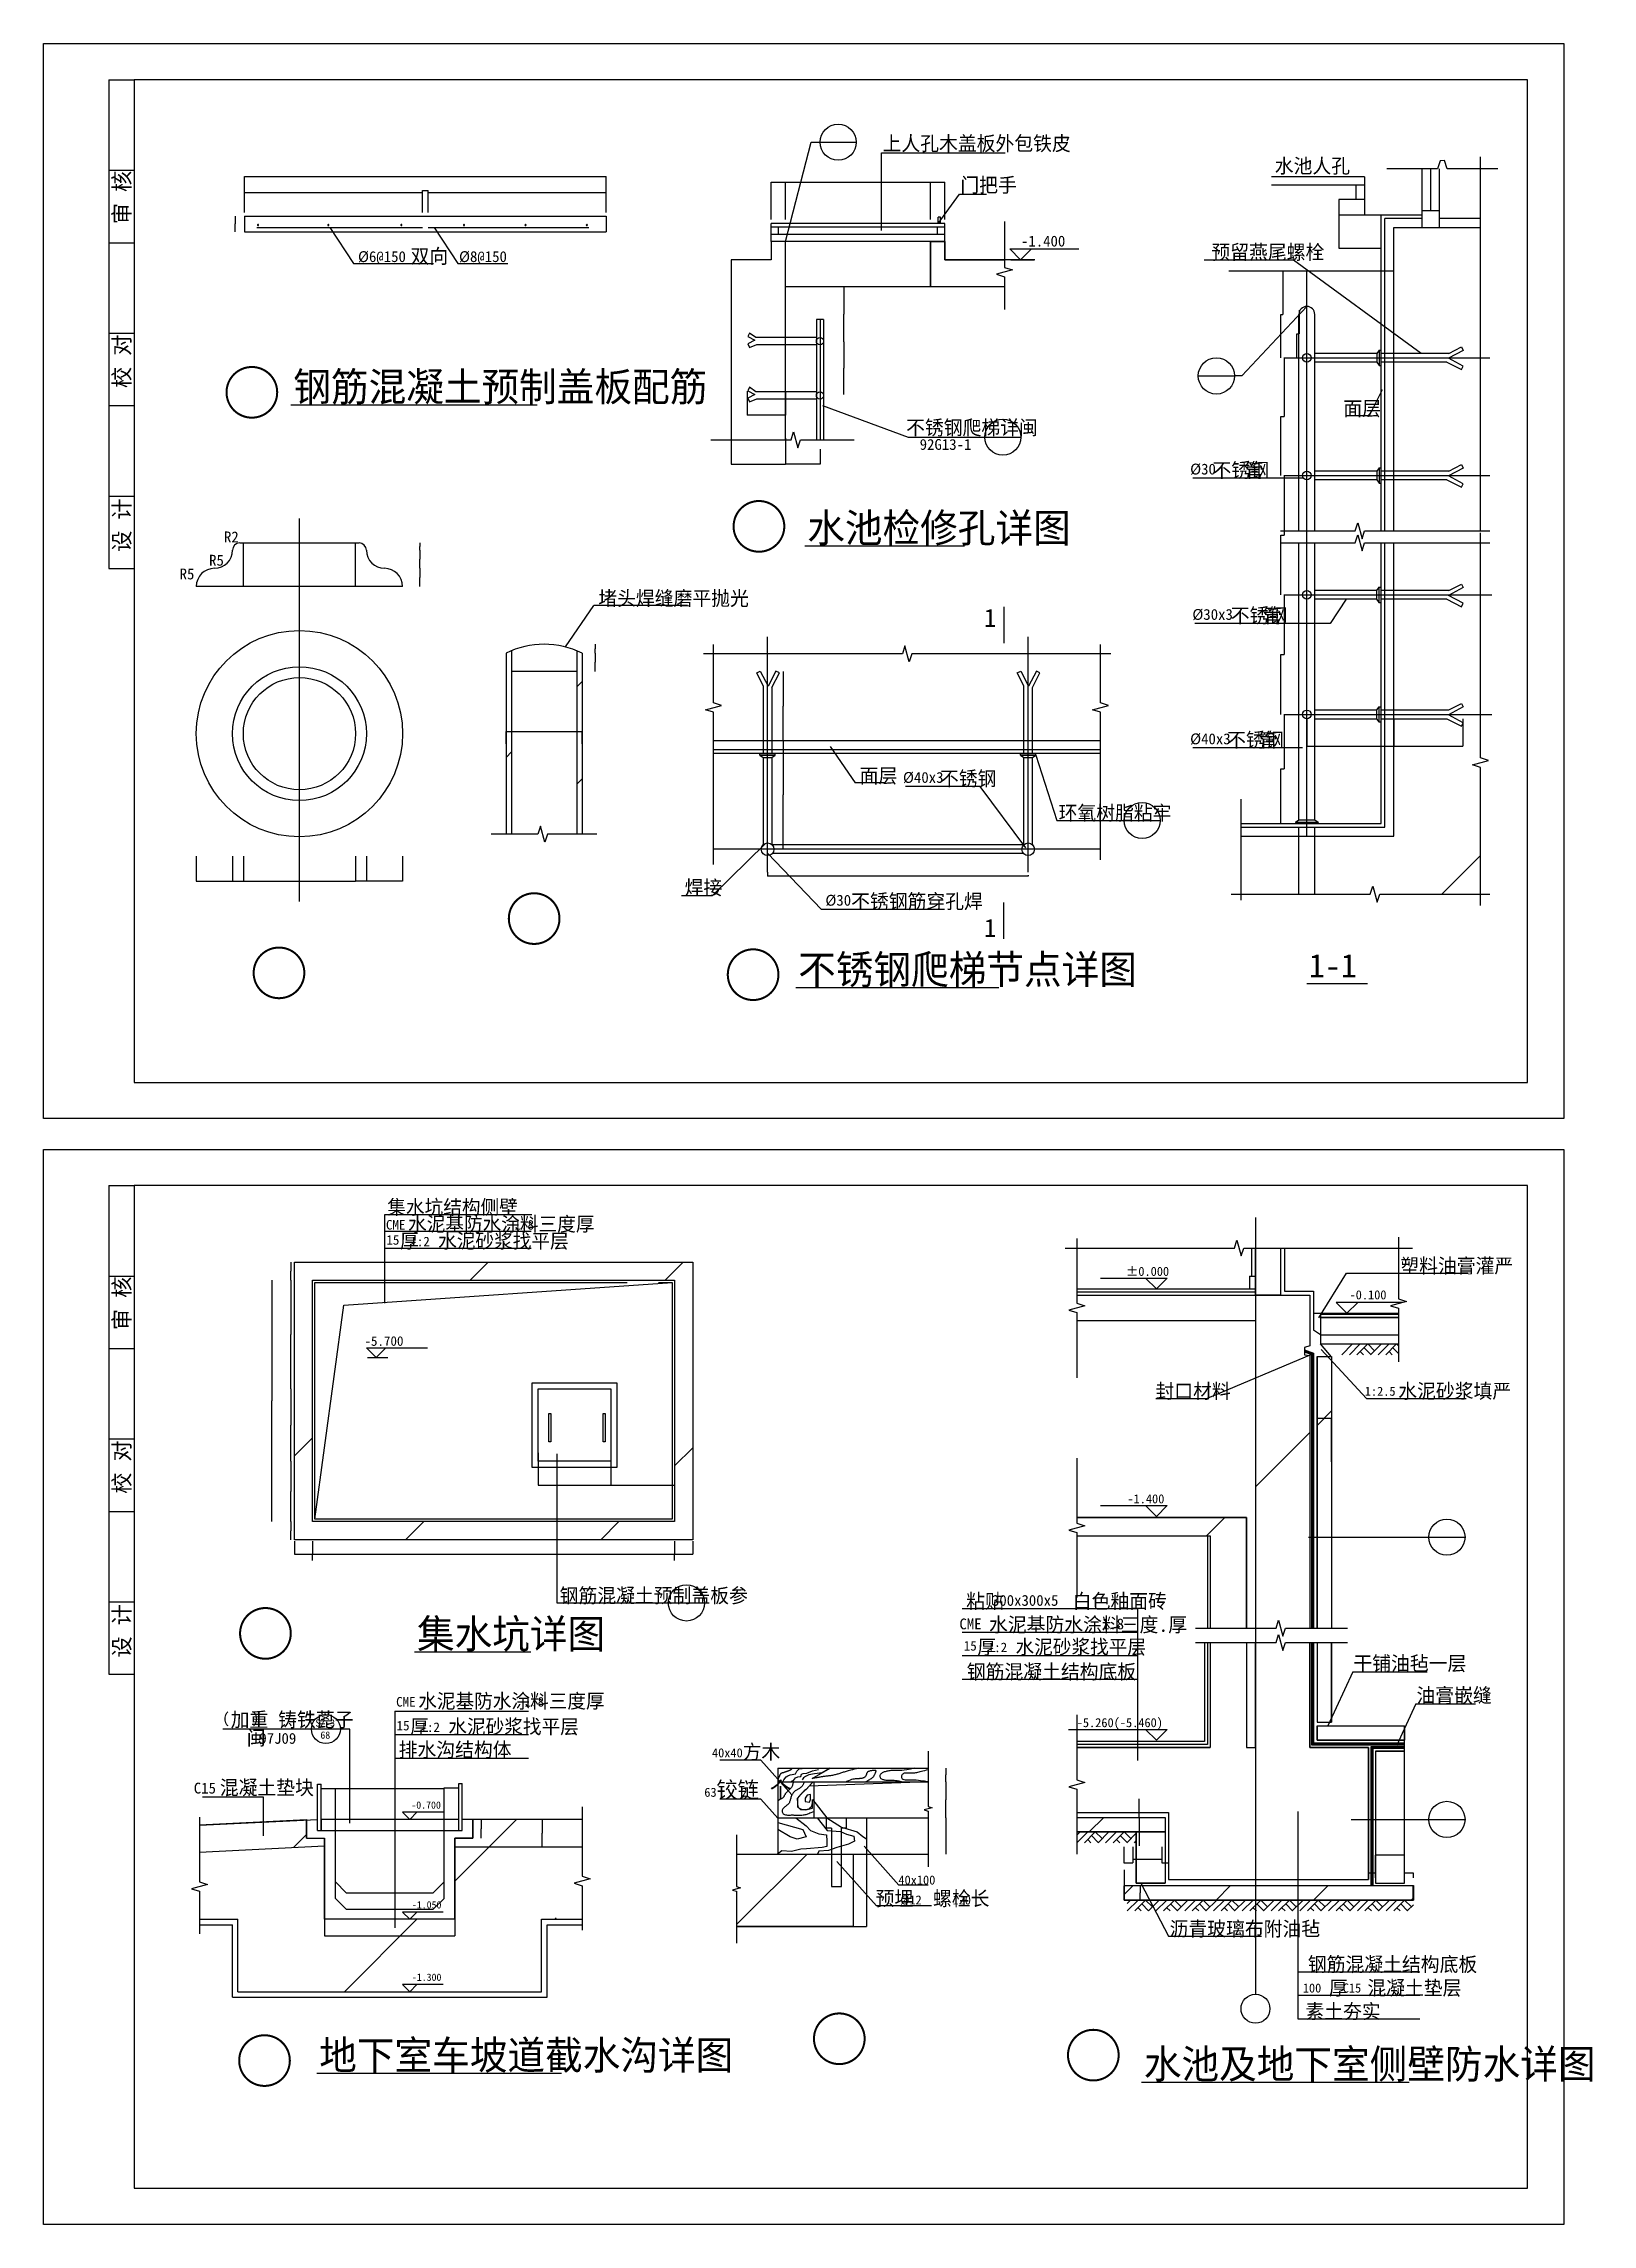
# Model space of a CAD drawing. Header units: metres. Extents: x -29254 to 67342, y -13190 to 112674.
# Drawn here: x 23600 to 66393, y 52423 to 112674 of the extents above; entities that cross this region are included whole.
import ezdxf

# ---------------------------------------------------------------- set-up
doc = ezdxf.new("R2010")
doc.units = ezdxf.units.M
for name, color, linetype in [('DIM', 140, 'Continuous'), ('OTHER', 7, 'Continuous'), ('PUB_DIM', 3, 'Continuous'), ('PUB_HATCH', 7, 'Continuous'), ('PUB_TEXT', 7, 'Continuous'), ('Q', 4, 'Continuous'), ('T1', 41, 'Continuous'), ('T2', 6, 'Continuous'), ('TK', 143, 'Continuous')]:
    doc.layers.add(name, color=color, linetype=linetype)
doc.dimstyles.get("Standard").update_dxf_attribs({"dimtxt": 2.5, "dimasz": 2.5, "dimexe": 1.25, "dimexo": 0.625, "dimtad": 1, "dimcen": 2.5, "dimazin": 3, "dimtfac": 1, "dimtmove": 0, "dimatfit": 3})
pattern_1 = [(45, (0, 0), (-6735.2, 6735.2), [])]
pattern_2 = [(45, (0, 0), (-2694.08, 2694.08), [])]
pattern_3 = [(45, (0, 0), (-7857.7, 7857.7), [])]
pattern_4 = [(45, (0, 0), (-1347.04, 1347.04), [])]

msp = doc.modelspace()

# ---------------------------------------------------------------- texts
at = {"layer": 'PUB_DIM'}
for s, height, p in [('1', 500, (49581.07, 96558.88)), ('1', 500, (49581.07, 87991.12)), ('%%p0.000', 250, (53507.53, 78628.53)), ('-0.100', 250, (59683.34, 77979.92)), ('-1.400', 250, (53545.62, 72343.56)), ('-5.260(-5.460)', 250, (52145.62, 66160.59)), ('-0.700', 200, (33760, 63908.58)), ('-1.050', 200, (33775.24, 61151.28)), ('-1.300', 200, (33775.24, 59151.28))]:
    msp.add_text(s, height=height, dxfattribs=at).set_placement(p)
at = {"layer": 'T1'}
for s, height, p in [('-1.400', 300, (50605.12, 107068.14)), ('%%c6@150', 300, (32287.05, 106639.55)), ('%%c8@150', 300, (35078.12, 106639.55)), ('92G13-1', 300, (47806.23, 101449.98)), ('CME', 264.13, (33059.03, 79908.57)), ('1.8', 264.13, (36609.03, 79908.57)), ('15', 264.13, (33070.99, 79490.23)), ('1:2 ', 264.13, (33731.32, 79446.21)), ('-5.700', 264.13, (32464.72, 76696.94)), ('1:2.5', 250, (60103.94, 75316.53)), ('300x300x5', 300, (49802.15, 69513.46)), ('CME', 300, (48904.15, 68863.46)), ('1.8', 300, (52839.85, 68863.46)), ('15', 264.13, (49023.79, 68277.08)), ('1:2 ', 264.13, (49684.12, 68233.06)), ('CME', 264.13, (33339.77, 66729.97)), ('1.8', 264.13, (36889.77, 66729.97)), ('(   )', 300, (28535.92, 66262.88)), ('SZ-3', 200, (31109.27, 66175.64)), ('15', 264.13, (33351.73, 66071.71)), ('1:2 ', 264.13, (34012.06, 66027.69)), ('97J09 ', 300, (29561.04, 65701.03)), ('68', 200, (31247.83, 65841.67)), ('40x40', 250, (42066.45, 65326.45)), ('C15', 300, (27749.33, 64326.47)), ('63    2', 250, (41855.28, 64236.96)), ('40x100', 250, (47218.02, 61811.96)), ('%%c12     120', 250, (47269.39, 61261.96)), ('100', 250, (58391.73, 58828.6)), ('C15', 250, (59495.18, 58828.6))]:
    msp.add_text(s, height=height, dxfattribs=at).set_placement(p)
at = {"layer": 'T2'}
for s, height, p in [('上人孔木盖板外包铁皮', 400, (46780.39, 109716.73)), ('水池人孔', 400, (57616.85, 109096.32)), ('门把手', 400, (48930.39, 108566.73)), ('双向', 400, (33738.18, 106603.86)), ('预留燕尾螺栓', 400, (55866.85, 106714.32)), ('钢筋混凝土预制盖板配筋', 800, (30498.8, 102793.53)), ('面层', 400, (59513.34, 102392.3)), ('不锈钢爬梯详闽', 400, (47430.39, 101866.73)), ('%%c30', 300, (55278.74, 100769.96)), ('不锈钢', 400, (55895.53, 100690.07)), ('管', 400, (56788.17, 100690.07)), ('水池检修孔详图', 800, (44698.8, 98893.53)), ('R2', 300, (28583.61, 98895.09)), ('R5', 300, (28172.57, 98250.84)), ('R5', 300, (27358.56, 97872.35)), ('堵头焊缝磨平抛光', 400, (38925.56, 97149.26)), ('%%c30x3', 300, (55339.97, 96753.77)), ('不锈钢', 400, (56400.67, 96673.88)), ('管', 400, (57295.75, 96673.88)), ('%%c40x3', 300, (55278.74, 93316.27)), ('不锈钢', 400, (56300.71, 93236.38)), ('管', 400, (57175.56, 93236.2)), ('面层', 400, (46148.7, 92247.33)), ('%%c40x3', 300, (47344.69, 92250.21)), ('不锈钢', 400, (48366.66, 92170.32)), ('环氧树脂粘牢', 400, (51643.43, 91220.32)), ('焊接', 400, (41311, 89157.18)), ('不锈钢筋穿孔焊', 400, (45911, 88776.69)), ('%%c30', 300, (45200.3, 88856.58)), ('不锈钢爬梯节点详图', 800, (44448.8, 86693.53)), ('1-1', 650, (58556.47, 86874.71)), ('集水坑结构侧壁', 396.2, (33097.09, 80330.24)), ('水泥基防水涂料三度厚', 396.2, (33669.95, 79863.34)), ('厚  水泥砂浆找平层', 396.2, (33447.57, 79395)), ('塑料油膏灌严', 400, (61085.82, 78708.01)), ('封口材料', 400, (54320.42, 75245.7)), ('水泥砂浆填严', 400, (61029.8, 75245.7)), ('钢筋混凝土预制盖板参', 400, (37858.51, 69597.01)), ('粘贴       白色釉面砖', 400, (49091.53, 69442.63)), ('集水坑详图', 800, (33916.85, 68337.57)), ('水泥基防水涂料三度.厚', 400, (49720.94, 68792.63)), ('厚  水泥砂浆找平层', 396.2, (49400.37, 68181.85)), ('干铺油毡一层', 400, (59789.59, 67722.79)), ('钢筋混凝土结构底板', 400, (49107.94, 67492.63)), ('水泥基防水涂料三度厚', 396.2, (33950.69, 66684.74)), ('油膏嵌缝', 400, (61532.92, 66840.22)), ('加重 铸铁蓖子', 400, (28769.22, 66169.24)), ('厚  水泥砂浆找平层', 396.2, (33728.31, 65976.48)), ('闽', 400, (29212.7, 65664.32)), ('排水沟结构体', 400, (33409.93, 65336.69)), ('方木', 400, (42913.12, 65278.52)), ('混凝土垫块', 400, (28467.68, 64292.46)), ('铰链 个', 450, (42190.77, 64203.52)), ('预埋  螺栓长', 400, (46588.12, 61228.52)), ('沥青玻璃布附油毡', 400, (54710.49, 60389.48)), ('钢筋混凝土结构底板', 400, (58531.32, 59407.77)), ('厚  混凝土垫层', 400, (59110.49, 58757.77)), ('素土夯实', 400, (58464.08, 58107.77)), ('地下室车坡道截水沟详图', 800, (31215.46, 56698.1)), ('水池及地下室侧壁防水详图', 800, (53999.2, 56452.99))]:
    msp.add_text(s, height=height, dxfattribs=at).set_placement(p)
at = {"layer": 'TK'}
for s, p in [('审 核', (25983.77, 107684.89)), ('校 对', (25983.77, 103159.85)), ('设 计', (25983.77, 98634.81)), ('审 核', (25983.77, 77133.49)), ('校 对', (25983.77, 72608.44)), ('设 计', (25983.77, 68083.4))]:
    msp.add_text(s, height=450, rotation=90, dxfattribs=at).set_placement(p)

# ---------------------------------------------------------------- blocks, each defined once
blk = doc.blocks.new('_INDEX')
blk.add_line((-0.5, 0), (0.5, 0))
blk.add_circle((0, 0), 0.5)
blk = doc.blocks.new('BG')
at = {"layer": 'T2'}
for p, q in [((-450, 450), (2400, 450)), ((-450, 450), (0, 0)), ((-400, 0), (550, 0)), ((450, 450), (0, 0))]:
    blk.add_line(p, q, dxfattribs=at)
blk = doc.blocks.new('_INDEX1')
blk.add_lwpolyline([(-0.5, 0, 0.04, 0.04, 1), (0.5, 0, 0.04, 0.04, 1)], format="xyseb", close=True)
blk = doc.blocks.new('*D62')
for p, q in [((48101.49, 107811.78), (48101.49, 108848.51)), ((48101.74, 108848.51), (48300.49, 108848.51)), ((48302.49, 108848.51), (48501.24, 108848.51)), ((48501.49, 107811.78), (48501.49, 108848.51))]:
    blk.add_line(p, q)
at = {"layer": 'Defpoints'}
for p in [(48101.49, 108848.51), (48101.49, 107811.78), (48501.49, 107811.78)]:
    blk.add_point(p, dxfattribs=at)
at = {"layer": 'DIM', "insert": (48301.49, 108848.51), "char_height": 1, "attachment_point": 5}
blk.add_mtext('80', dxfattribs=at)
blk = doc.blocks.new('*D63')
for p, q in [((44101.49, 107811.78), (44101.49, 108848.51)), ((44101.74, 108848.51), (46099.99, 108848.51)), ((46102.99, 108848.51), (48101.24, 108848.51)), ((48101.49, 107811.78), (48101.49, 108848.51))]:
    blk.add_line(p, q)
at = {"layer": 'Defpoints'}
for p in [(44101.49, 108848.51), (44101.49, 107811.78), (48101.49, 107811.78)]:
    blk.add_point(p, dxfattribs=at)
at = {"layer": 'DIM', "insert": (46101.49, 108848.51), "char_height": 1, "attachment_point": 5}
blk.add_mtext('800', dxfattribs=at)
blk = doc.blocks.new('*D64')
for p, q in [((39269.15, 73735.89), (39269.15, 72843.69)), ((41034.21, 73735.89), (41034.21, 72843.69)), ((39269.4, 72843.69), (40150.18, 72843.69)), ((40153.18, 72843.69), (41033.96, 72843.69))]:
    blk.add_line(p, q)
at = {"layer": 'Defpoints'}
for p in [(39269.15, 73735.89), (41034.21, 73735.89), (39269.15, 72843.69)]:
    blk.add_point(p, dxfattribs=at)
at = {"layer": 'DIM', "insert": (40151.68, 72843.69), "char_height": 1, "attachment_point": 5}
blk.add_mtext('500', dxfattribs=at)
blk = doc.blocks.new('*D65')
for p, q in [((31029.21, 70764.04), (31029.21, 70939.04)), ((31029.46, 70939.04), (36029.71, 70939.04)), ((36033.71, 70939.04), (41033.96, 70939.04)), ((41034.21, 70764.04), (41034.21, 70939.04))]:
    blk.add_line(p, q)
at = {"layer": 'Defpoints'}
for p in [(31029.21, 70939.04), (31029.21, 70764.04), (41034.21, 70764.04)]:
    blk.add_point(p, dxfattribs=at)
at = {"layer": 'DIM', "insert": (36031.71, 70939.04), "char_height": 1, "attachment_point": 5}
blk.add_mtext('3000', dxfattribs=at)
blk = doc.blocks.new('*D66')
for p, q in [((29153.44, 108404.13), (29153.44, 109006.84)), ((29153.69, 109006.84), (34143.09, 109006.84)), ((34151.09, 109006.84), (39140.49, 109006.84)), ((39140.74, 108404.13), (39140.74, 109006.84))]:
    blk.add_line(p, q)
at = {"layer": 'Defpoints'}
for p in [(29153.44, 109006.84), (29153.44, 108404.13), (39140.74, 108404.13)]:
    blk.add_point(p, dxfattribs=at)
at = {"layer": 'DIM', "insert": (34147.09, 109006.84), "char_height": 1, "attachment_point": 5}
blk.add_mtext('720(500)', dxfattribs=at)
blk = doc.blocks.new('*D70')
for p, q in [((28889.06, 107910.11), (28889.06, 107692.63)), ((28888.81, 107692.63), (28888.56, 107692.63)), ((28889.06, 107475.16), (28889.06, 107692.63)), ((28889.06, 107692.63), (28889.06, 107692.63)), ((28889.31, 107692.63), (28889.56, 107692.63))]:
    blk.add_line(p, q)
at = {"layer": 'Defpoints'}
for p in [(28889.06, 107910.11), (28889.06, 107692.63), (28889.06, 107475.16)]:
    blk.add_point(p, dxfattribs=at)
at = {"layer": 'DIM', "insert": (28889.06, 107693.755), "char_height": 1, "attachment_point": 5}
blk.add_mtext('60', dxfattribs=at)
blk = doc.blocks.new('*D92')
for p, q in [((45710.66, 105953.96), (45710.66, 105195.58)), ((45710.41, 105195.58), (45710.16, 105195.58)), ((45710.66, 104437.2), (45710.66, 105195.58)), ((45710.66, 105195.58), (45710.66, 105195.58)), ((45710.91, 105195.58), (45711.16, 105195.58))]:
    blk.add_line(p, q)
at = {"layer": 'Defpoints'}
for p in [(45710.66, 105953.96), (45710.66, 105195.58), (45710.66, 104437.2)]:
    blk.add_point(p, dxfattribs=at)
at = {"layer": 'DIM', "insert": (45710.66, 105196.705), "char_height": 1, "attachment_point": 5}
blk.add_mtext('300', dxfattribs=at)
blk = doc.blocks.new('*D93')
for p, q in [((43039.8, 103069.61), (43039.8, 102408.71)), ((44101.49, 103069.61), (44101.49, 102408.71)), ((43569.145, 102408.71), (43039.55, 102408.71)), ((44101.74, 102408.71), (43572.145, 102408.71))]:
    blk.add_line(p, q)
at = {"layer": 'Defpoints'}
for p in [(43039.8, 103069.61), (44101.49, 103069.61), (44101.49, 102408.71)]:
    blk.add_point(p, dxfattribs=at)
at = {"layer": 'DIM', "insert": (43570.645, 102408.71), "char_height": 1, "attachment_point": 5}
blk.add_mtext('200', dxfattribs=at)
blk = doc.blocks.new('*D94')
for p, q in [((42601.49, 101769.43), (42601.49, 101054.14)), ((44101.49, 101769.43), (44101.49, 101054.14)), ((42601.74, 101054.14), (43349.99, 101054.14)), ((43352.99, 101054.14), (44101.24, 101054.14))]:
    blk.add_line(p, q)
at = {"layer": 'Defpoints'}
for p in [(42601.49, 101769.43), (44101.49, 101769.43), (42601.49, 101054.14)]:
    blk.add_point(p, dxfattribs=at)
at = {"layer": 'DIM', "insert": (43351.49, 101054.14), "char_height": 1, "attachment_point": 5}
blk.add_mtext('300', dxfattribs=at)
blk = doc.blocks.new('*D95')
for p, q in [((45710.66, 104437.2), (45710.66, 103706.32)), ((45710.41, 103706.32), (45710.16, 103706.32)), ((45710.66, 102975.45), (45710.66, 103706.32)), ((45710.66, 103706.32), (45710.66, 103706.32)), ((45710.91, 103706.32), (45711.16, 103706.32))]:
    blk.add_line(p, q)
at = {"layer": 'Defpoints'}
for p in [(45710.66, 104437.2), (45710.66, 103706.32), (45710.66, 102975.45)]:
    blk.add_point(p, dxfattribs=at)
at = {"layer": 'DIM', "insert": (45710.66, 103707.445), "char_height": 1, "attachment_point": 5}
blk.add_mtext('300', dxfattribs=at)
blk = doc.blocks.new('*D96')
for p, q in [((44101.49, 101465.04), (44101.49, 101054.14)), ((45051.73, 101465.04), (45051.73, 101054.14)), ((44575.11, 101054.14), (44101.24, 101054.14)), ((45051.98, 101054.14), (44578.11, 101054.14))]:
    blk.add_line(p, q)
at = {"layer": 'Defpoints'}
for p in [(44101.49, 101465.04), (45051.73, 101465.04), (45051.73, 101054.14)]:
    blk.add_point(p, dxfattribs=at)
at = {"layer": 'DIM', "insert": (44576.61, 101054.14), "char_height": 1, "attachment_point": 5}
blk.add_mtext('180', dxfattribs=at)
blk = doc.blocks.new('*D97')
for p, q in [((43701.49, 107811.78), (43701.49, 108848.51)), ((43701.74, 108848.51), (43900.49, 108848.51)), ((43902.49, 108848.51), (44101.24, 108848.51)), ((44101.49, 107811.78), (44101.49, 108848.51))]:
    blk.add_line(p, q)
at = {"layer": 'Defpoints'}
for p in [(43701.49, 108848.51), (43701.49, 107811.78), (44101.49, 107811.78)]:
    blk.add_point(p, dxfattribs=at)
at = {"layer": 'DIM', "insert": (43901.49, 108848.51), "char_height": 1, "attachment_point": 5}
blk.add_mtext('80', dxfattribs=at)
blk = doc.blocks.new('*D133')
for p, q in [((30528.96, 71297.64), (30528.96, 70939.04)), ((31029.21, 71297.64), (31029.21, 70939.04)), ((30529.21, 70939.04), (30777.585, 70939.04)), ((30780.585, 70939.04), (31028.96, 70939.04))]:
    blk.add_line(p, q)
at = {"layer": 'Defpoints'}
for p in [(30528.96, 71297.64), (31029.21, 71297.64), (30528.96, 70939.04)]:
    blk.add_point(p, dxfattribs=at)
at = {"layer": 'DIM', "insert": (30779.085, 70939.04), "char_height": 1, "attachment_point": 5}
blk.add_mtext('150', dxfattribs=at)
blk = doc.blocks.new('*D134')
for p, q in [((37268.15, 73735.89), (37268.15, 72843.69)), ((39269.15, 73735.89), (39269.15, 72843.69)), ((37268.4, 72843.69), (38267.15, 72843.69)), ((38270.15, 72843.69), (39268.9, 72843.69))]:
    blk.add_line(p, q)
at = {"layer": 'Defpoints'}
for p in [(37268.15, 73735.89), (39269.15, 73735.89), (37268.15, 72843.69)]:
    blk.add_point(p, dxfattribs=at)
at = {"layer": 'DIM', "insert": (38268.65, 72843.69), "char_height": 1, "attachment_point": 5}
blk.add_mtext('600', dxfattribs=at)
blk = doc.blocks.new('*D136')
for p, q in [((48501.24, 107247.41), (48500.99, 107247.41)), ((48501.49, 107203.96), (48501.49, 107247.41)), ((48501.49, 106703.96), (48501.49, 107247.41)), ((48501.49, 107247.41), (48501.49, 107247.41)), ((48501.74, 107247.41), (48501.99, 107247.41))]:
    blk.add_line(p, q)
at = {"layer": 'Defpoints'}
for p in [(48501.49, 107247.41), (48501.49, 107203.96), (48501.49, 106703.96)]:
    blk.add_point(p, dxfattribs=at)
at = {"layer": 'DIM', "insert": (48501.49, 107248.535), "char_height": 1, "attachment_point": 5}
blk.add_mtext('100', dxfattribs=at)
blk = doc.blocks.new('*D137')
for p, q in [((41034.21, 71297.64), (41034.21, 70939.04)), ((41534.46, 71297.64), (41534.46, 70939.04)), ((41034.46, 70939.04), (41282.835, 70939.04)), ((41285.835, 70939.04), (41534.21, 70939.04))]:
    blk.add_line(p, q)
at = {"layer": 'Defpoints'}
for p in [(41034.21, 71297.64), (41534.46, 71297.64), (41034.21, 70939.04)]:
    blk.add_point(p, dxfattribs=at)
at = {"layer": 'DIM', "insert": (41284.335, 70939.04), "char_height": 1, "attachment_point": 5}
blk.add_mtext('150', dxfattribs=at)
blk = doc.blocks.new('*D138')
for p, q in [((57874.45, 94143.11), (57874.45, 92633.28)), ((57784.16, 91123.45), (57784.16, 92633.28)), ((57784.41, 92633.28), (57827.805, 92633.28)), ((57830.805, 92633.28), (57874.2, 92633.28))]:
    blk.add_line(p, q)
at = {"layer": 'Defpoints'}
for p in [(57874.45, 94143.11), (57784.16, 92633.28), (57784.16, 91123.45)]:
    blk.add_point(p, dxfattribs=at)
at = {"layer": 'DIM', "insert": (57829.305, 92633.28), "char_height": 1, "attachment_point": 5}
blk.add_mtext('600', dxfattribs=at)
blk = doc.blocks.new('*D139')
for p, q in [((57874.45, 97443.11), (57874.45, 95793.11)), ((57784.16, 94143.11), (57784.16, 95793.11)), ((57784.41, 95793.11), (57827.805, 95793.11)), ((57830.805, 95793.11), (57874.2, 95793.11))]:
    blk.add_line(p, q)
at = {"layer": 'Defpoints'}
for p in [(57874.45, 97443.11), (57784.16, 95793.11), (57784.16, 94143.11)]:
    blk.add_point(p, dxfattribs=at)
at = {"layer": 'DIM', "insert": (57829.305, 95793.11), "char_height": 1, "attachment_point": 5}
blk.add_mtext('300', dxfattribs=at)
blk = doc.blocks.new('*D140')
for p, q in [((57874.45, 100743.11), (57874.45, 99093.11)), ((57784.16, 97443.11), (57784.16, 99093.11)), ((57784.41, 99093.11), (57826.805, 99093.11)), ((57831.805, 99093.11), (57874.2, 99093.11))]:
    blk.add_line(p, q)
at = {"layer": 'Defpoints'}
for p in [(57874.45, 100743.11), (57784.16, 99093.11), (57784.16, 97443.11)]:
    blk.add_point(p, dxfattribs=at)
at = {"layer": 'DIM', "insert": (57829.305, 99093.11), "char_height": 1, "attachment_point": 5}
blk.add_mtext('300xn', dxfattribs=at)
blk = doc.blocks.new('*D141')
for p, q in [((57874.45, 103993.11), (57874.45, 102368.11)), ((57784.16, 100743.11), (57784.16, 102368.11)), ((57784.41, 102368.11), (57827.805, 102368.11)), ((57830.805, 102368.11), (57874.2, 102368.11))]:
    blk.add_line(p, q)
at = {"layer": 'Defpoints'}
for p in [(57874.45, 103993.11), (57784.16, 102368.11), (57784.16, 100743.11)]:
    blk.add_point(p, dxfattribs=at)
at = {"layer": 'DIM', "insert": (57829.305, 102368.11), "char_height": 1, "attachment_point": 5}
blk.add_mtext('300', dxfattribs=at)
blk = doc.blocks.new('*D142')
for p, q in [((60903.65, 94023.11), (60903.65, 93262.59)), ((62815.94, 94023.11), (62815.94, 93262.59)), ((60903.9, 93262.59), (61858.295, 93262.59)), ((61861.295, 93262.59), (62815.69, 93262.59))]:
    blk.add_line(p, q)
at = {"layer": 'Defpoints'}
for p in [(60903.65, 94023.11), (62815.94, 94023.11), (60903.65, 93262.59)]:
    blk.add_point(p, dxfattribs=at)
at = {"layer": 'DIM', "insert": (61859.795, 93262.59), "char_height": 1, "attachment_point": 5}
blk.add_mtext('180', dxfattribs=at)
blk = doc.blocks.new('*D143')
for p, q in [((57844.35, 106393.11), (57844.35, 105193.11)), ((57784.16, 103993.11), (57784.16, 105193.11)), ((57784.41, 105193.11), (57812.755, 105193.11)), ((57815.755, 105193.11), (57844.1, 105193.11))]:
    blk.add_line(p, q)
at = {"layer": 'Defpoints'}
for p in [(57844.35, 106393.11), (57784.16, 105193.11), (57784.16, 103993.11)]:
    blk.add_point(p, dxfattribs=at)
at = {"insert": (57814.255, 105193.11), "char_height": 1, "attachment_point": 5}
blk.add_mtext('200', dxfattribs=at)
blk = doc.blocks.new('*D144')
for p, q in [((58287.03, 105313.86), (58287.03, 104653.48)), ((58226.84, 103993.11), (58226.84, 104653.48)), ((58227.09, 104653.48), (58255.435, 104653.48)), ((58258.435, 104653.48), (58286.78, 104653.48))]:
    blk.add_line(p, q)
at = {"layer": 'Defpoints'}
for p in [(58287.03, 105313.86), (58226.84, 104653.48), (58226.84, 103993.11)]:
    blk.add_point(p, dxfattribs=at)
at = {"insert": (58256.935, 104653.48), "char_height": 1, "attachment_point": 5}
blk.add_mtext('100', dxfattribs=at)
blk = doc.blocks.new('*D145')
for p, q in [((43603.07, 89786.3), (43603.07, 89669.87)), ((47201.57, 89669.87), (43602.82, 89669.87)), ((50803.32, 89669.87), (47204.57, 89669.87)), ((50803.07, 89696.02), (50803.07, 89669.87))]:
    blk.add_line(p, q)
at = {"layer": 'Defpoints'}
for p in [(43603.07, 89786.3), (50803.07, 89696.02), (50803.07, 89669.87)]:
    blk.add_point(p, dxfattribs=at)
at = {"layer": 'DIM', "insert": (47203.07, 89669.87), "char_height": 1, "attachment_point": 5}
blk.add_mtext('380', dxfattribs=at)
blk = doc.blocks.new('*D146')
for p, q in [((44030.95, 95327.79), (44030.95, 94371.65)), ((44030.7, 94371.65), (44030.45, 94371.65)), ((44030.95, 93415.5), (44030.95, 94371.65)), ((44030.95, 94371.65), (44030.95, 94371.65)), ((44031.2, 94371.65), (44031.45, 94371.65))]:
    blk.add_line(p, q)
at = {"layer": 'Defpoints'}
for p in [(44030.95, 95327.79), (44030.95, 94371.65), (44030.95, 93415.5)]:
    blk.add_point(p, dxfattribs=at)
at = {"layer": 'DIM', "insert": (44030.95, 94372.775), "char_height": 1, "attachment_point": 5}
blk.add_mtext('180', dxfattribs=at)
blk = doc.blocks.new('*D147')
for p, q in [((44030.95, 93415.5), (44030.95, 91915.5)), ((44030.7, 91915.5), (44030.45, 91915.5)), ((44030.95, 90415.5), (44030.95, 91915.5)), ((44030.95, 91915.5), (44030.95, 91915.5)), ((44031.2, 91915.5), (44031.45, 91915.5))]:
    blk.add_line(p, q)
at = {"layer": 'Defpoints'}
for p in [(44030.95, 93415.5), (44030.95, 91915.5), (44030.95, 90415.5)]:
    blk.add_point(p, dxfattribs=at)
at = {"layer": 'DIM', "insert": (44030.95, 91916.625), "char_height": 1, "attachment_point": 5}
blk.add_mtext('350', dxfattribs=at)
blk = doc.blocks.new('*D148')
for p, q in [((58503.65, 94023.11), (58503.65, 93262.59)), ((60903.65, 94023.11), (60903.65, 93262.59)), ((58503.9, 93262.59), (59702.15, 93262.59)), ((59705.15, 93262.59), (60903.4, 93262.59))]:
    blk.add_line(p, q)
at = {"layer": 'Defpoints'}
for p in [(58503.65, 94023.11), (60903.65, 94023.11), (58503.65, 93262.59)]:
    blk.add_point(p, dxfattribs=at)
at = {"layer": 'DIM', "insert": (59703.65, 93262.59), "char_height": 1, "attachment_point": 5}
blk.add_mtext('350', dxfattribs=at)
blk = doc.blocks.new('*D149')
for p, q in [((27818.42, 90226.04), (27818.42, 89537.44)), ((28818.42, 90226.04), (28818.42, 89537.44)), ((27818.67, 89537.44), (28317.42, 89537.44)), ((28319.42, 89537.44), (28818.17, 89537.44))]:
    blk.add_line(p, q)
at = {"layer": 'Defpoints'}
for p in [(27818.42, 90226.04), (28818.42, 90226.04), (27818.42, 89537.44)]:
    blk.add_point(p, dxfattribs=at)
at = {"insert": (28318.42, 89537.44), "char_height": 1, "attachment_point": 5}
blk.add_mtext('10', dxfattribs=at)
blk = doc.blocks.new('*D150')
for p, q in [((28818.42, 90226.04), (28818.42, 89537.44)), ((29118.42, 90226.04), (29118.42, 89537.44)), ((28818.67, 89537.44), (28967.92, 89537.44)), ((28968.92, 89537.44), (29118.17, 89537.44))]:
    blk.add_line(p, q)
at = {"layer": 'Defpoints'}
for p in [(28818.42, 90226.04), (29118.42, 90226.04), (28818.42, 89537.44)]:
    blk.add_point(p, dxfattribs=at)
at = {"insert": (28968.42, 89537.44), "char_height": 1, "attachment_point": 5}
blk.add_mtext('3', dxfattribs=at)
blk = doc.blocks.new('*D151')
for p, q in [((29118.42, 90226.04), (29118.42, 89537.44)), ((32218.42, 90226.04), (32218.42, 89537.44)), ((29118.67, 89537.44), (30667.42, 89537.44)), ((30669.42, 89537.44), (32218.17, 89537.44))]:
    blk.add_line(p, q)
at = {"layer": 'Defpoints'}
for p in [(29118.42, 90226.04), (32218.42, 90226.04), (29118.42, 89537.44)]:
    blk.add_point(p, dxfattribs=at)
at = {"insert": (30668.42, 89537.44), "char_height": 1, "attachment_point": 5}
blk.add_mtext('31', dxfattribs=at)
blk = doc.blocks.new('*D152')
for p, q in [((32518.42, 90226.04), (32518.42, 89537.44)), ((33518.42, 90226.04), (33518.42, 89537.44)), ((33017.42, 89537.44), (32518.17, 89537.44)), ((33518.67, 89537.44), (33019.42, 89537.44))]:
    blk.add_line(p, q)
at = {"layer": 'Defpoints'}
for p in [(32518.42, 90226.04), (33518.42, 90226.04), (33518.42, 89537.44)]:
    blk.add_point(p, dxfattribs=at)
at = {"insert": (33018.42, 89537.44), "char_height": 1, "attachment_point": 5}
blk.add_mtext('10', dxfattribs=at)
blk = doc.blocks.new('*D153')
for p, q in [((32218.42, 90226.04), (32218.42, 89537.44)), ((32518.42, 90226.04), (32518.42, 89537.44)), ((32367.92, 89537.44), (32218.17, 89537.44)), ((32518.67, 89537.44), (32368.92, 89537.44))]:
    blk.add_line(p, q)
at = {"layer": 'Defpoints'}
for p in [(32218.42, 90226.04), (32518.42, 90226.04), (32518.42, 89537.44)]:
    blk.add_point(p, dxfattribs=at)
at = {"insert": (32368.42, 89537.44), "char_height": 1, "attachment_point": 5}
blk.add_mtext('3', dxfattribs=at)
blk = doc.blocks.new('*D154')
for p, q in [((33995.57, 97927.24), (33995.32, 97927.24)), ((33995.82, 98177.24), (33995.82, 97927.24)), ((33995.82, 97677.24), (33995.82, 97927.24)), ((33995.82, 97927.24), (33995.82, 97927.24)), ((33996.07, 97927.24), (33996.32, 97927.24))]:
    blk.add_line(p, q)
at = {"layer": 'Defpoints'}
for p in [(33995.82, 98177.24), (33995.82, 97927.24), (33995.82, 97677.24)]:
    blk.add_point(p, dxfattribs=at)
at = {"insert": (33995.82, 97928.365), "char_height": 1, "attachment_point": 5}
blk.add_mtext('5', dxfattribs=at)
blk = doc.blocks.new('*D155')
for p, q in [((33995.57, 98427.24), (33995.32, 98427.24)), ((33995.82, 98677.24), (33995.82, 98427.24)), ((33995.82, 98177.24), (33995.82, 98427.24)), ((33995.82, 98427.24), (33995.82, 98427.24)), ((33996.07, 98427.24), (33996.32, 98427.24))]:
    blk.add_line(p, q)
at = {"layer": 'Defpoints'}
for p in [(33995.82, 98677.24), (33995.82, 98427.24), (33995.82, 98177.24)]:
    blk.add_point(p, dxfattribs=at)
at = {"insert": (33995.82, 98428.365), "char_height": 1, "attachment_point": 5}
blk.add_mtext('5', dxfattribs=at)
blk = doc.blocks.new('*D156')
for p, q in [((33995.82, 98877.24), (33995.82, 98777.24)), ((33995.57, 98777.24), (33995.32, 98777.24)), ((33995.82, 98677.24), (33995.82, 98777.24)), ((33995.82, 98777.24), (33995.82, 98777.24)), ((33996.07, 98777.24), (33996.32, 98777.24))]:
    blk.add_line(p, q)
at = {"layer": 'Defpoints'}
for p in [(33995.82, 98877.24), (33995.82, 98777.24), (33995.82, 98677.24)]:
    blk.add_point(p, dxfattribs=at)
at = {"insert": (33995.82, 98778.365), "char_height": 1, "attachment_point": 5}
blk.add_mtext('2', dxfattribs=at)
blk = doc.blocks.new('*D157')
for p, q in [((38839.83, 95830.79), (38839.83, 95580.79)), ((38839.58, 95580.79), (38839.33, 95580.79)), ((38839.83, 95330.79), (38839.83, 95580.79)), ((38839.83, 95580.79), (38839.83, 95580.79)), ((38840.08, 95580.79), (38840.33, 95580.79))]:
    blk.add_line(p, q)
at = {"layer": 'Defpoints'}
for p in [(38839.83, 95830.79), (38839.83, 95580.79), (38839.83, 95330.79)]:
    blk.add_point(p, dxfattribs=at)
at = {"insert": (38839.83, 95581.915), "char_height": 1, "attachment_point": 5}
blk.add_mtext('10', dxfattribs=at)
blk = doc.blocks.new('*D158')
for p, q in [((38839.58, 95955.79), (38839.33, 95955.79)), ((38839.83, 96080.79), (38839.83, 95955.79)), ((38839.83, 95830.79), (38839.83, 95955.79)), ((38839.83, 95955.79), (38839.83, 95955.79)), ((38840.08, 95955.79), (38840.33, 95955.79))]:
    blk.add_line(p, q)
at = {"layer": 'Defpoints'}
for p in [(38839.83, 96080.79), (38839.83, 95955.79), (38839.83, 95830.79)]:
    blk.add_point(p, dxfattribs=at)
at = {"insert": (38839.83, 95956.915), "char_height": 1, "attachment_point": 5}
blk.add_mtext('5', dxfattribs=at)
blk = doc.blocks.new('*D159')
for p, q in [((31663.86, 63308.58), (31663.86, 64464.87)), ((31664.11, 64464.87), (33162.36, 64464.87)), ((33165.36, 64464.87), (34663.61, 64464.87)), ((34663.86, 63308.58), (34663.86, 64464.87))]:
    blk.add_line(p, q)
at = {"layer": 'Defpoints'}
for p in [(31663.86, 64464.87), (31663.86, 63308.58), (34663.86, 63308.58)]:
    blk.add_point(p, dxfattribs=at)
at = {"layer": 'DIM', "insert": (33163.86, 64464.87), "char_height": 1, "attachment_point": 5}
blk.add_mtext('300', dxfattribs=at)
blk = doc.blocks.new('*D160')
for p, q in [((31163.86, 63608.58), (31163.86, 64589.87)), ((31164.11, 64589.87), (31216.005, 64589.87)), ((31217.005, 64589.87), (31268.9, 64589.87)), ((31269.15, 63608.58), (31269.15, 64589.87))]:
    blk.add_line(p, q)
at = {"layer": 'Defpoints'}
for p in [(31163.86, 64589.87), (31163.86, 63608.58), (31269.15, 63608.58)]:
    blk.add_point(p, dxfattribs=at)
at = {"layer": 'DIM', "insert": (31216.505, 64589.87), "char_height": 1, "attachment_point": 5}
blk.add_mtext('5', dxfattribs=at)
blk = doc.blocks.new('*D161')
for p, q in [((31269.15, 63308.58), (31269.15, 64464.87)), ((31269.4, 64464.87), (31465.505, 64464.87)), ((31467.505, 64464.87), (31663.61, 64464.87)), ((31663.86, 63308.58), (31663.86, 64464.87))]:
    blk.add_line(p, q)
at = {"layer": 'Defpoints'}
for p in [(31269.15, 64464.87), (31269.15, 63308.58), (31663.86, 63308.58)]:
    blk.add_point(p, dxfattribs=at)
at = {"layer": 'DIM', "insert": (31466.505, 64464.87), "char_height": 1, "attachment_point": 5}
blk.add_mtext('50', dxfattribs=at)
blk = doc.blocks.new('*D162')
for p, q in [((31663.61, 63796.38), (31663.36, 63796.38)), ((31663.86, 63308.58), (31663.86, 63796.38)), ((31663.86, 63608.58), (31663.86, 63796.38)), ((31663.86, 63796.38), (31663.86, 63796.38)), ((31664.11, 63796.38), (31664.36, 63796.38))]:
    blk.add_line(p, q)
at = {"layer": 'Defpoints'}
for p in [(31663.86, 63796.38), (31663.86, 63608.58), (31663.86, 63308.58)]:
    blk.add_point(p, dxfattribs=at)
at = {"layer": 'DIM', "insert": (31663.86, 63797.505), "char_height": 1, "attachment_point": 5}
blk.add_mtext('30', dxfattribs=at)
blk = doc.blocks.new('*D163')
for p, q in [((35073.6, 63308.58), (35073.6, 64604.92)), ((35073.85, 64604.92), (35118.23, 64604.92)), ((35119.23, 64604.92), (35163.61, 64604.92)), ((35163.86, 63308.58), (35163.86, 64604.92))]:
    blk.add_line(p, q)
at = {"layer": 'Defpoints'}
for p in [(35073.6, 64604.92), (35073.6, 63308.58), (35163.86, 63308.58)]:
    blk.add_point(p, dxfattribs=at)
at = {"layer": 'DIM', "insert": (35118.73, 64604.92), "char_height": 1, "attachment_point": 5}
blk.add_mtext('5', dxfattribs=at)
blk = doc.blocks.new('*D164')
for p, q in [((34663.86, 63308.58), (34663.86, 64479.92)), ((34664.11, 64479.92), (34867.73, 64479.92)), ((34869.73, 64479.92), (35073.35, 64479.92)), ((35073.6, 63308.58), (35073.6, 64479.92))]:
    blk.add_line(p, q)
at = {"layer": 'Defpoints'}
for p in [(34663.86, 64479.92), (34663.86, 63308.58), (35073.6, 63308.58)]:
    blk.add_point(p, dxfattribs=at)
at = {"layer": 'DIM', "insert": (34868.73, 64479.92), "char_height": 1, "attachment_point": 5}
blk.add_mtext('50', dxfattribs=at)
blk = doc.blocks.new('*D165')
for p, q in [((37374.1, 63608.58), (37374.1, 63229.93)), ((37373.85, 63229.93), (37373.6, 63229.93)), ((37374.1, 62851.28), (37374.1, 63229.93)), ((37374.1, 63229.93), (37374.1, 63229.93)), ((37374.35, 63229.93), (37374.6, 63229.93))]:
    blk.add_line(p, q)
at = {"layer": 'Defpoints'}
for p in [(37374.1, 63608.58), (37374.1, 63229.93), (37374.1, 62851.28)]:
    blk.add_point(p, dxfattribs=at)
at = {"layer": 'DIM', "insert": (37374.1, 63231.055), "char_height": 1, "attachment_point": 5}
blk.add_mtext('90', dxfattribs=at)
blk = doc.blocks.new('*D166')
for p, q in [((35690.8, 63351.01), (35690.55, 63351.01)), ((35691.05, 63608.58), (35691.05, 63351.01)), ((35691.05, 63093.43), (35691.05, 63351.01)), ((35691.05, 63351.01), (35691.05, 63351.01)), ((35691.3, 63351.01), (35691.55, 63351.01))]:
    blk.add_line(p, q)
at = {"layer": 'Defpoints'}
for p in [(35691.05, 63608.58), (35691.05, 63351.01), (35691.05, 63093.43)]:
    blk.add_point(p, dxfattribs=at)
at = {"layer": 'DIM', "insert": (35691.05, 63352.135), "char_height": 1, "attachment_point": 5}
blk.add_mtext('50', dxfattribs=at)
blk = doc.blocks.new('*D167')
for p, q in [((31363.86, 61199.16), (31363.86, 60392.88)), ((34963.86, 61199.16), (34963.86, 60392.88)), ((31364.11, 60392.88), (33162.36, 60392.88)), ((33165.36, 60392.88), (34963.61, 60392.88))]:
    blk.add_line(p, q)
at = {"layer": 'Defpoints'}
for p in [(31363.86, 61199.16), (34963.86, 61199.16), (31363.86, 60392.88)]:
    blk.add_point(p, dxfattribs=at)
at = {"layer": 'DIM', "insert": (33163.86, 60392.88), "char_height": 1, "attachment_point": 5}
blk.add_mtext('340', dxfattribs=at)
blk = doc.blocks.new('*D168')
for p, q in [((48533.1, 63654.14), (48533.1, 63154.14)), ((48534.53, 63154.14), (48532.85, 63154.14)), ((48538.21, 63154.14), (48536.53, 63154.14)), ((48537.96, 62654.14), (48537.96, 63154.14))]:
    blk.add_line(p, q)
at = {"layer": 'Defpoints'}
for p in [(48533.1, 63654.14), (48537.96, 63154.14), (48537.96, 62654.14)]:
    blk.add_point(p, dxfattribs=at)
at = {"layer": 'DIM', "insert": (48535.53, 63154.14), "char_height": 1, "attachment_point": 5}
blk.add_mtext('40', dxfattribs=at)
blk = doc.blocks.new('*D169')
for p, q in [((48533.1, 64654.14), (48533.1, 64154.14)), ((48532.85, 64154.14), (48532.6, 64154.14)), ((48533.1, 63654.14), (48533.1, 64154.14)), ((48533.1, 64154.14), (48533.1, 64154.14)), ((48533.35, 64154.14), (48533.6, 64154.14))]:
    blk.add_line(p, q)
at = {"layer": 'Defpoints'}
for p in [(48533.1, 64654.14), (48533.1, 64154.14), (48533.1, 63654.14)]:
    blk.add_point(p, dxfattribs=at)
at = {"layer": 'DIM', "insert": (48533.1, 64155.265), "char_height": 1, "attachment_point": 5}
blk.add_mtext('40', dxfattribs=at)
blk = doc.blocks.new('*D170')
for p, q in [((48532.85, 64841.64), (48532.6, 64841.64)), ((48533.1, 65029.14), (48533.1, 64841.64)), ((48533.1, 64654.14), (48533.1, 64841.64)), ((48533.1, 64841.64), (48533.1, 64841.64)), ((48533.35, 64841.64), (48533.6, 64841.64))]:
    blk.add_line(p, q)
at = {"layer": 'Defpoints'}
for p in [(48533.1, 65029.14), (48533.1, 64841.64), (48533.1, 64654.14)]:
    blk.add_point(p, dxfattribs=at)
at = {"layer": 'DIM', "insert": (48533.1, 64842.765), "char_height": 1, "attachment_point": 5}
blk.add_mtext('15', dxfattribs=at)
blk = doc.blocks.new('*D171')
for p, q in [((58982.5, 74686.43), (58783.75, 74686.43)), ((58784, 73486.43), (58784, 74686.43)), ((59184.25, 74686.43), (58985.5, 74686.43)), ((59184, 73486.43), (59184, 74686.43))]:
    blk.add_line(p, q)
at = {"layer": 'Defpoints'}
for p in [(59184, 74686.43), (58784, 73486.43), (59184, 73486.43)]:
    blk.add_point(p, dxfattribs=at)
at = {"layer": 'PUB_DIM', "insert": (58984, 74686.43), "char_height": 1, "attachment_point": 5}
blk.add_mtext('120', dxfattribs=at)
blk = doc.blocks.new('*D172')
for p, q in [((60796.27, 62627.78), (60397.52, 62627.78)), ((60397.77, 61993.45), (60397.77, 62627.78)), ((61198.02, 62627.78), (60799.27, 62627.78)), ((61197.77, 61993.45), (61197.77, 62627.78))]:
    blk.add_line(p, q)
at = {"layer": 'Defpoints'}
for p in [(61197.77, 62627.78), (60397.77, 61993.45), (61197.77, 61993.45)]:
    blk.add_point(p, dxfattribs=at)
at = {"layer": 'PUB_DIM', "insert": (60797.77, 62627.78), "char_height": 1, "attachment_point": 5}
blk.add_mtext('240', dxfattribs=at)
blk = doc.blocks.new('*D173')
for p, q in [((60301.565, 62127.78), (60207.11, 62127.78)), ((60207.36, 61993.45), (60207.36, 62127.78)), ((60398.02, 62127.78), (60303.565, 62127.78)), ((60397.77, 61993.45), (60397.77, 62127.78))]:
    blk.add_line(p, q)
at = {"layer": 'Defpoints'}
for p in [(60397.77, 62127.78), (60207.36, 61993.45), (60397.77, 61993.45)]:
    blk.add_point(p, dxfattribs=at)
at = {"layer": 'PUB_DIM', "insert": (60302.565, 62127.78), "char_height": 1, "attachment_point": 5}
blk.add_mtext('60', dxfattribs=at)
blk = doc.blocks.new('*D174')
for p, q in [((61321.26, 62127.78), (61197.51, 62127.78)), ((61197.76, 61993.45), (61197.76, 62127.78)), ((61448.01, 62127.78), (61324.26, 62127.78)), ((61447.76, 61993.45), (61447.76, 62127.78))]:
    blk.add_line(p, q)
at = {"layer": 'Defpoints'}
for p in [(61447.76, 62127.78), (61197.76, 61993.45), (61447.76, 61993.45)]:
    blk.add_point(p, dxfattribs=at)
at = {"layer": 'PUB_DIM', "insert": (61322.76, 62127.78), "char_height": 1, "attachment_point": 5}
blk.add_mtext('100', dxfattribs=at)
blk = doc.blocks.new('*D175')
for p, q in [((54493.59, 62852.98), (54493.59, 62414.99)), ((54684, 62852.98), (54684, 62414.99)), ((54493.84, 62414.99), (54587.795, 62414.99)), ((54589.795, 62414.99), (54683.75, 62414.99))]:
    blk.add_line(p, q)
at = {"layer": 'Defpoints'}
for p in [(54493.59, 62852.98), (54684, 62852.98), (54493.59, 62414.99)]:
    blk.add_point(p, dxfattribs=at)
at = {"layer": 'PUB_DIM', "insert": (54588.795, 62414.99), "char_height": 1, "attachment_point": 5}
blk.add_mtext('60', dxfattribs=at)
blk = doc.blocks.new('*D176')
for p, q in [((53693.59, 62852.98), (53693.59, 62514.99)), ((54493.59, 62852.98), (54493.59, 62514.99)), ((53693.84, 62514.99), (54092.09, 62514.99)), ((54095.09, 62514.99), (54493.34, 62514.99))]:
    blk.add_line(p, q)
at = {"layer": 'Defpoints'}
for p in [(53693.59, 62852.98), (54493.59, 62852.98), (53693.59, 62514.99)]:
    blk.add_point(p, dxfattribs=at)
at = {"layer": 'PUB_DIM', "insert": (54093.59, 62514.99), "char_height": 1, "attachment_point": 5}
blk.add_mtext('240', dxfattribs=at)
blk = doc.blocks.new('*D177')
for p, q in [((53443.59, 62852.98), (53443.59, 62414.99)), ((53693.59, 62852.98), (53693.59, 62414.99)), ((53443.84, 62414.99), (53567.09, 62414.99)), ((53570.09, 62414.99), (53693.34, 62414.99))]:
    blk.add_line(p, q)
at = {"layer": 'Defpoints'}
for p in [(53443.59, 62852.98), (53693.59, 62852.98), (53443.59, 62414.99)]:
    blk.add_point(p, dxfattribs=at)
at = {"layer": 'PUB_DIM', "insert": (53568.59, 62414.99), "char_height": 1, "attachment_point": 5}
blk.add_mtext('100', dxfattribs=at)
blk = doc.blocks.new('*D178')
for p, q in [((53869.17, 64176.12), (53868.92, 64176.12)), ((53869.42, 63798.59), (53869.42, 64176.12)), ((53869.42, 63668.12), (53869.42, 64176.12)), ((53869.42, 64176.12), (53869.42, 64176.12)), ((53869.67, 64176.12), (53869.92, 64176.12))]:
    blk.add_line(p, q)
at = {"layer": 'Defpoints'}
for p in [(53869.42, 64176.12), (53869.42, 63798.59), (53869.42, 63668.12)]:
    blk.add_point(p, dxfattribs=at)
at = {"layer": 'PUB_DIM', "insert": (53869.42, 64177.245), "char_height": 1, "attachment_point": 5}
blk.add_mtext('60', dxfattribs=at)
blk = doc.blocks.new('*D179')
for p, q in [((53869.42, 63668.12), (53869.42, 62882.98)), ((53869.42, 63268.12), (53869.42, 62882.98)), ((53869.17, 62882.98), (53868.92, 62882.98)), ((53869.42, 62882.98), (53869.42, 62882.98)), ((53869.67, 62882.98), (53869.92, 62882.98))]:
    blk.add_line(p, q)
at = {"layer": 'Defpoints'}
for p in [(53869.42, 63668.12), (53869.42, 63268.12), (53869.42, 62882.98)]:
    blk.add_point(p, dxfattribs=at)
at = {"layer": 'PUB_DIM', "insert": (53869.42, 62884.105), "char_height": 1, "attachment_point": 5}
blk.add_mtext('100', dxfattribs=at)
blk = doc.blocks.new('*D180')
for p, q in [((53897.98, 61582.66), (53897.73, 61582.66)), ((53898.23, 61782.66), (53898.23, 61582.66)), ((53898.23, 61382.66), (53898.23, 61582.66)), ((53898.23, 61582.66), (53898.23, 61582.66)), ((53898.48, 61582.66), (53898.73, 61582.66))]:
    blk.add_line(p, q)
at = {"layer": 'Defpoints'}
for p in [(53898.23, 61782.66), (53898.23, 61582.66), (53898.23, 61382.66)]:
    blk.add_point(p, dxfattribs=at)
at = {"layer": 'PUB_DIM', "insert": (53898.23, 61583.785), "char_height": 1, "attachment_point": 5}
blk.add_mtext('100', dxfattribs=at)
blk = doc.blocks.new('*D208')
for p, q in [((29153.44, 108005.88), (29153.44, 108563.05)), ((29153.69, 108563.05), (31605.655, 108563.05)), ((31618.655, 108563.05), (34070.62, 108563.05)), ((34070.87, 108005.88), (34070.87, 108563.05))]:
    blk.add_line(p, q)
at = {"layer": 'Defpoints'}
for p in [(29153.44, 108563.05), (29153.44, 108005.88), (34070.87, 108005.88)]:
    blk.add_point(p, dxfattribs=at)
at = {"layer": 'DIM', "insert": (31612.155, 108563.05), "char_height": 1, "attachment_point": 5}
blk.add_mtext('355(285)(175)', dxfattribs=at)
blk = doc.blocks.new('*D209')
for p, q in [((34223.31, 108005.88), (34223.31, 108563.05)), ((34223.56, 108563.05), (36675.525, 108563.05)), ((36688.525, 108563.05), (39140.49, 108563.05)), ((39140.74, 108005.88), (39140.74, 108563.05))]:
    blk.add_line(p, q)
at = {"layer": 'Defpoints'}
for p in [(34223.31, 108563.05), (34223.31, 108005.88), (39140.74, 108005.88)]:
    blk.add_point(p, dxfattribs=at)
at = {"layer": 'DIM', "insert": (36682.025, 108563.05), "char_height": 1, "attachment_point": 5}
blk.add_mtext('355(285)(175)', dxfattribs=at)
blk = doc.blocks.new('*D210')
for p, q in [((34070.87, 108005.88), (34070.87, 108612.25)), ((34071.12, 108612.25), (34146.09, 108612.25)), ((34148.09, 108612.25), (34223.06, 108612.25)), ((34223.31, 108005.88), (34223.31, 108612.25))]:
    blk.add_line(p, q)
at = {"layer": 'Defpoints'}
for p in [(34070.87, 108612.25), (34070.87, 108005.88), (34223.31, 108005.88)]:
    blk.add_point(p, dxfattribs=at)
at = {"layer": 'DIM', "insert": (34147.09, 108612.25), "char_height": 1, "attachment_point": 5}
blk.add_mtext('10', dxfattribs=at)
blk = doc.blocks.new('*D214')
for p, q in [((36378.54, 93331.37), (36378.54, 93665.71)), ((36378.79, 93665.71), (37426.04, 93665.71)), ((37431.04, 93665.71), (38478.29, 93665.71)), ((38478.54, 93331.37), (38478.54, 93665.71))]:
    blk.add_line(p, q)
at = {"layer": 'Defpoints'}
for p in [(36378.54, 93665.71), (36378.54, 93331.37), (38478.54, 93331.37)]:
    blk.add_point(p, dxfattribs=at)
at = {"insert": (37428.54, 93665.71), "char_height": 1, "attachment_point": 5}
blk.add_mtext('%%c40', dxfattribs=at)
blk = doc.blocks.new('*D215')
for p, q in [((30434.93, 78508.03), (30434.93, 77007.28)), ((30434.68, 77007.28), (30434.43, 77007.28)), ((30434.93, 75506.53), (30434.93, 77007.28)), ((30434.93, 77007.28), (30434.93, 77007.28)), ((30435.18, 77007.28), (30435.43, 77007.28))]:
    blk.add_line(p, q)
at = {"layer": 'Defpoints'}
for p in [(30434.93, 78508.03), (30434.93, 77007.28), (30434.93, 75506.53)]:
    blk.add_point(p, dxfattribs=at)
at = {"layer": 'DIM', "insert": (30434.93, 77008.405), "char_height": 1, "attachment_point": 5}
blk.add_mtext('850', dxfattribs=at)
blk = doc.blocks.new('*D216')
for p, q in [((29901.33, 78508.03), (29901.33, 75173.03)), ((29901.08, 75173.03), (29900.83, 75173.03)), ((29901.33, 71838.03), (29901.33, 75173.03)), ((29901.33, 75173.03), (29901.33, 75173.03)), ((29901.58, 75173.03), (29901.83, 75173.03))]:
    blk.add_line(p, q)
at = {"layer": 'Defpoints'}
for p in [(29901.33, 78508.03), (29901.33, 75173.03), (29901.33, 71838.03)]:
    blk.add_point(p, dxfattribs=at)
at = {"layer": 'DIM', "insert": (29901.33, 75174.155), "char_height": 1, "attachment_point": 5}
blk.add_mtext('1850', dxfattribs=at)
blk = doc.blocks.new('*D217')
for p, q in [((30434.93, 71838.03), (30434.93, 71587.91)), ((30434.68, 71587.91), (30434.43, 71587.91)), ((30434.93, 71337.78), (30434.93, 71587.91)), ((30434.93, 71587.91), (30434.93, 71587.91)), ((30435.18, 71587.91), (30435.43, 71587.91))]:
    blk.add_line(p, q)
at = {"layer": 'Defpoints'}
for p in [(30434.93, 71838.03), (30434.93, 71587.91), (30434.93, 71337.78)]:
    blk.add_point(p, dxfattribs=at)
at = {"layer": 'DIM', "insert": (30434.93, 71589.035), "char_height": 1, "attachment_point": 5}
blk.add_mtext('150', dxfattribs=at)
blk = doc.blocks.new('*D218')
for p, q in [((30434.93, 73505.53), (30434.93, 72671.78)), ((30434.68, 72671.78), (30434.43, 72671.78)), ((30434.93, 71838.03), (30434.93, 72671.78)), ((30434.93, 72671.78), (30434.93, 72671.78)), ((30435.18, 72671.78), (30435.43, 72671.78))]:
    blk.add_line(p, q)
at = {"layer": 'Defpoints'}
for p in [(30434.93, 73505.53), (30434.93, 72671.78), (30434.93, 71838.03)]:
    blk.add_point(p, dxfattribs=at)
at = {"layer": 'DIM', "insert": (30434.93, 72672.905), "char_height": 1, "attachment_point": 5}
blk.add_mtext('400', dxfattribs=at)
blk = doc.blocks.new('*D219')
for p, q in [((30434.93, 75506.53), (30434.93, 74506.03)), ((30434.68, 74506.03), (30434.43, 74506.03)), ((30434.93, 73505.53), (30434.93, 74506.03)), ((30434.93, 74506.03), (30434.93, 74506.03)), ((30435.18, 74506.03), (30435.43, 74506.03))]:
    blk.add_line(p, q)
at = {"layer": 'Defpoints'}
for p in [(30434.93, 75506.53), (30434.93, 74506.03), (30434.93, 73505.53)]:
    blk.add_point(p, dxfattribs=at)
at = {"layer": 'DIM', "insert": (30434.93, 74507.155), "char_height": 1, "attachment_point": 5}
blk.add_mtext('600', dxfattribs=at)
blk = doc.blocks.new('*D220')
for p, q in [((30434.93, 79008.28), (30434.93, 78758.16)), ((30434.68, 78758.16), (30434.43, 78758.16)), ((30434.93, 78508.03), (30434.93, 78758.16)), ((30434.93, 78758.16), (30434.93, 78758.16)), ((30435.18, 78758.16), (30435.43, 78758.16))]:
    blk.add_line(p, q)
at = {"layer": 'Defpoints'}
for p in [(30434.93, 79008.28), (30434.93, 78758.16), (30434.93, 78508.03)]:
    blk.add_point(p, dxfattribs=at)
at = {"layer": 'DIM', "insert": (30434.93, 78759.285), "char_height": 1, "attachment_point": 5}
blk.add_mtext('150', dxfattribs=at)

# ---------------------------------------------------------------- dimensions: what is measured, and where the dimension line sits
for base, p1, p2, text, picture, middle in [((57784.16, 105193.11), (57784.16, 103993.11), (57844.35, 106393.11), '200', '*D143', (57814.255, 105193.11)), ((58226.84, 104653.48), (58226.84, 103993.11), (58287.03, 105313.86), '100', '*D144', (58256.935, 104653.48)), ((33995.82, 98777.24), (33995.82, 98677.24), (33995.82, 98877.24), '2', '*D156', (33995.82, 98778.365)), ((33995.82, 98427.24), (33995.82, 98177.24), (33995.82, 98677.24), '5', '*D155', (33995.82, 98428.365)), ((33995.82, 97927.24), (33995.82, 97677.24), (33995.82, 98177.24), '5', '*D154', (33995.82, 97928.365)), ((38839.83, 95580.79), (38839.83, 95330.79), (38839.83, 95830.79), '10', '*D157', (38839.83, 95581.915)), ((38839.83, 95955.79), (38839.83, 95830.79), (38839.83, 96080.79), '5', '*D158', (38839.83, 95956.915)), ((36378.54, 93665.71), (36378.54, 93331.37), (38478.54, 93331.37), '%%c40', '*D214', (37428.54, 93665.71)), ((27818.42, 89537.44), (27818.42, 90226.04), (28818.42, 90226.04), '10', '*D149', (28318.42, 89537.44)), ((28818.42, 89537.44), (28818.42, 90226.04), (29118.42, 90226.04), '3', '*D150', (28968.42, 89537.44)), ((29118.42, 89537.44), (29118.42, 90226.04), (32218.42, 90226.04), '31', '*D151', (30668.42, 89537.44)), ((32518.42, 89537.44), (32518.42, 90226.04), (32218.42, 90226.04), '3', '*D153', (32368.42, 89537.44)), ((33518.42, 89537.44), (33518.42, 90226.04), (32518.42, 90226.04), '10', '*D152', (33018.42, 89537.44))]:
    dim = msp.add_linear_dim(base=base, p1=p1, p2=p2, text=text, dimstyle='Standard')
    dim.commit()
    dim.dimension.update_dxf_attribs({"geometry": picture, "text_midpoint": middle})
at = {"layer": 'DIM'}
for base, p1, p2, text, picture, middle in [((29153.44, 109006.84), (29153.44, 108404.13), (39140.74, 108404.13), '720(500)', '*D66', (34147.09, 109006.84)), ((29153.44, 108563.05), (29153.44, 108005.88), (34070.87, 108005.88), '355(285)(175)', '*D208', (31612.155, 108563.05)), ((34070.87, 108612.25), (34070.87, 108005.88), (34223.31, 108005.88), '10', '*D210', (34147.09, 108612.25)), ((34223.31, 108563.05), (34223.31, 108005.88), (39140.74, 108005.88), '355(285)(175)', '*D209', (36682.025, 108563.05)), ((43701.49, 108848.51), (43701.49, 107811.78), (44101.49, 107811.78), '80', '*D97', (43901.49, 108848.51)), ((44101.49, 108848.51), (44101.49, 107811.78), (48101.49, 107811.78), '800', '*D63', (46101.49, 108848.51)), ((48101.49, 108848.51), (48101.49, 107811.78), (48501.49, 107811.78), '80', '*D62', (48301.49, 108848.51)), ((28889.06, 107692.63), (28889.06, 107910.11), (28889.06, 107475.16), '60', '*D70', (28889.06, 107693.755)), ((48501.49, 107247.41), (48501.49, 107203.96), (48501.49, 106703.96), '100', '*D136', (48501.49, 107248.535)), ((45710.66, 105195.58), (45710.66, 104437.2), (45710.66, 105953.96), '300', '*D92', (45710.66, 105196.705)), ((45710.66, 103706.32), (45710.66, 102975.45), (45710.66, 104437.2), '300', '*D95', (45710.66, 103707.445)), ((57784.16, 102368.11), (57784.16, 100743.11), (57874.45, 103993.11), '300', '*D141', (57829.305, 102368.11)), ((44101.49, 102408.71), (44101.49, 103069.61), (43039.8, 103069.61), '200', '*D93', (43570.645, 102408.71)), ((42601.49, 101054.14), (42601.49, 101769.43), (44101.49, 101769.43), '300', '*D94', (43351.49, 101054.14)), ((45051.73, 101054.14), (45051.73, 101465.04), (44101.49, 101465.04), '180', '*D96', (44576.61, 101054.14)), ((57784.16, 99093.11), (57784.16, 97443.11), (57874.45, 100743.11), '300xn', '*D140', (57829.305, 99093.11)), ((57784.16, 95793.11), (57784.16, 94143.11), (57874.45, 97443.11), '300', '*D139', (57829.305, 95793.11)), ((44030.95, 94371.65), (44030.95, 93415.5), (44030.95, 95327.79), '180', '*D146', (44030.95, 94372.775)), ((57784.16, 92633.28), (57784.16, 91123.45), (57874.45, 94143.11), '600', '*D138', (57829.305, 92633.28)), ((58503.65, 93262.59), (58503.65, 94023.11), (60903.65, 94023.11), '350', '*D148', (59703.65, 93262.59)), ((60903.65, 93262.59), (60903.65, 94023.11), (62815.94, 94023.11), '180', '*D142', (61859.795, 93262.59)), ((44030.95, 91915.5), (44030.95, 90415.5), (44030.95, 93415.5), '350', '*D147', (44030.95, 91916.625)), ((50803.07, 89669.87), (50803.07, 89696.02), (43603.07, 89786.3), '380', '*D145', (47203.07, 89669.87)), ((30434.93, 78758.16), (30434.93, 78508.03), (30434.93, 79008.28), '150', '*D220', (30434.93, 78759.285)), ((29901.33, 75173.03), (29901.33, 71838.03), (29901.33, 78508.03), '1850', '*D216', (29901.33, 75174.155)), ((30434.93, 77007.28), (30434.93, 75506.53), (30434.93, 78508.03), '850', '*D215', (30434.93, 77008.405)), ((30434.93, 74506.03), (30434.93, 73505.53), (30434.93, 75506.53), '600', '*D219', (30434.93, 74507.155)), ((37268.15, 72843.69), (37268.15, 73735.89), (39269.15, 73735.89), '600', '*D134', (38268.65, 72843.69)), ((39269.15, 72843.69), (39269.15, 73735.89), (41034.21, 73735.89), '500', '*D64', (40151.68, 72843.69)), ((30434.93, 72671.78), (30434.93, 71838.03), (30434.93, 73505.53), '400', '*D218', (30434.93, 72672.905)), ((30434.93, 71587.91), (30434.93, 71337.78), (30434.93, 71838.03), '150', '*D217', (30434.93, 71589.035)), ((30528.96, 70939.04), (30528.96, 71297.64), (31029.21, 71297.64), '150', '*D133', (30779.085, 70939.04)), ((41034.21, 70939.04), (41034.21, 71297.64), (41534.46, 71297.64), '150', '*D137', (41284.335, 70939.04)), ((31029.21, 70939.04), (31029.21, 70764.04), (41034.21, 70764.04), '3000', '*D65', (36031.71, 70939.04)), ((31163.86, 64589.87), (31163.86, 63608.58), (31269.15, 63608.58), '5', '*D160', (31216.505, 64589.87)), ((34663.86, 64479.92), (34663.86, 63308.58), (35073.6, 63308.58), '50', '*D164', (34868.73, 64479.92)), ((35073.6, 64604.92), (35073.6, 63308.58), (35163.86, 63308.58), '5', '*D163', (35118.73, 64604.92)), ((48533.1, 64841.64), (48533.1, 64654.14), (48533.1, 65029.14), '15', '*D170', (48533.1, 64842.765)), ((48533.1, 64154.14), (48533.1, 63654.14), (48533.1, 64654.14), '40', '*D169', (48533.1, 64155.265)), ((31269.15, 64464.87), (31269.15, 63308.58), (31663.86, 63308.58), '50', '*D161', (31466.505, 64464.87)), ((31663.86, 64464.87), (31663.86, 63308.58), (34663.86, 63308.58), '300', '*D159', (33163.86, 64464.87)), ((31663.86, 63796.38), (31663.86, 63308.58), (31663.86, 63608.58), '30', '*D162', (31663.86, 63797.505)), ((35691.05, 63351.01), (35691.05, 63093.43), (35691.05, 63608.58), '50', '*D166', (35691.05, 63352.135)), ((37374.1, 63229.93), (37374.1, 62851.28), (37374.1, 63608.58), '90', '*D165', (37374.1, 63231.055)), ((48537.96, 63154.14), (48537.96, 62654.14), (48533.1, 63654.14), '40', '*D168', (48535.53, 63154.14)), ((31363.86, 60392.88), (31363.86, 61199.16), (34963.86, 61199.16), '340', '*D167', (33163.86, 60392.88))]:
    dim = msp.add_linear_dim(base=base, p1=p1, p2=p2, text=text, dimstyle='Standard', dxfattribs=at)
    dim.commit()
    dim.dimension.update_dxf_attribs({"geometry": picture, "text_midpoint": middle})
at = {"layer": 'PUB_DIM'}
for base, p1, p2, text, picture, middle in [((59184, 74686.43), (59184, 73486.43), (58784, 73486.43), '120', '*D171', (58984, 74686.43)), ((53869.42, 64176.12), (53869.42, 63798.59), (53869.42, 63668.12), '60', '*D178', (53869.42, 64177.245)), ((53869.42, 62882.98), (53869.42, 63668.12), (53869.42, 63268.12), '100', '*D179', (53869.42, 62884.105)), ((53443.59, 62414.99), (53443.59, 62852.98), (53693.59, 62852.98), '100', '*D177', (53568.59, 62414.99)), ((53693.59, 62514.99), (53693.59, 62852.98), (54493.59, 62852.98), '240', '*D176', (54093.59, 62514.99)), ((54493.59, 62414.99), (54493.59, 62852.98), (54684, 62852.98), '60', '*D175', (54588.795, 62414.99)), ((60397.77, 62127.78), (60397.77, 61993.45), (60207.36, 61993.45), '60', '*D173', (60302.565, 62127.78)), ((61197.77, 62627.78), (61197.77, 61993.45), (60397.77, 61993.45), '240', '*D172', (60797.77, 62627.78)), ((61447.76, 62127.78), (61447.76, 61993.45), (61197.76, 61993.45), '100', '*D174', (61322.76, 62127.78)), ((53898.23, 61582.66), (53898.23, 61782.66), (53898.23, 61382.66), '100', '*D180', (53898.23, 61583.785))]:
    dim = msp.add_linear_dim(base=base, p1=p1, p2=p2, text=text, dimstyle='Standard', dxfattribs=at)
    dim.commit()
    dim.dimension.update_dxf_attribs({"geometry": picture, "text_midpoint": middle})

# ---------------------------------------------------------------- hatches: boundary and pattern name
h = msp.add_hatch()
h.set_pattern_fill('AN31C', scale=3000)
h.set_pattern_definition(pattern_1)
h.paths.add_polyline_path([(60903.65, 90773.45), (58723.65, 90773.45), (58723.65, 89173.45), (60256.65, 89173.45), (60326.65, 89393.45), (60446.65, 88953.45), (60516.65, 89173.45), (63303.65, 89173.45), (63303.65, 92678.77), (63083.65, 92748.77), (63523.65, 92868.77), (63303.65, 92938.77), (63303.65, 94143.11), (62438.61, 94143.11), (62413.85, 94129.81), (62821.25, 93910.97), (62777.45, 93816.14), (62369.47, 94023.11), (60903.65, 94023.11)])
h.paths.add_polyline_path([(60903.65, 94263.11), (62421.9, 94263.11), (62777.45, 94443.47), (62821.25, 94348.64), (62438.61, 94143.11), (63303.65, 94143.11), (63303.65, 97443.11), (62438.61, 97443.11), (62413.85, 97429.81), (62821.25, 97210.97), (62777.45, 97116.14), (62369.47, 97323.11), (60903.65, 97323.11)])
h.paths.add_polyline_path([(62421.9, 97563.11), (62777.45, 97743.47), (62821.25, 97648.64), (62438.61, 97443.11), (63303.65, 97443.11), (63303.65, 98878.2), (60903.65, 98878.2), (60903.65, 97563.11)])
h.paths.add_polyline_path([(56690.97, 90773.45), (56690.97, 89173.45), (58283.65, 89173.45), (58283.65, 90773.45)])
h.paths.add_polyline_path([(58723.65, 90773.45), (58283.65, 90773.45), (58283.65, 89173.45), (58723.65, 89173.45)])
h = msp.add_hatch()
h.set_pattern_fill('ANSI32', scale=600)
h.paths.add_polyline_path([(36378.54, 90831.95), (36528.54, 90831.95), (36528.54, 95899.95, 0.02), (36378.54, 95830.79)])
h = msp.add_hatch()
h.set_pattern_fill('ANSI32', scale=600)
h.paths.add_polyline_path([(36528.54, 95899.95), (36528.54, 95330.79), (38328.54, 95330.79), (38328.54, 95899.95, 0.2)])
h = msp.add_hatch()
h.set_pattern_fill('ANSI32', scale=600)
h.paths.add_polyline_path([(38328.54, 90831.95), (38478.54, 90831.95), (38478.54, 95830.79, 0.02), (38328.54, 95899.95)])
h = msp.add_hatch()
h.set_pattern_fill('AN31C', scale=3000)
h.set_pattern_definition(pattern_1)
h.paths.add_polyline_path([(42109.53, 95815.5), (42109.53, 94461.48), (42329.53, 94391.48), (41889.53, 94271.48), (42109.53, 94201.48), (42109.53, 93415.5), (43483.07, 93415.5), (43483.07, 94933.76), (43302.7, 95289.31), (43397.53, 95333.11), (43616.37, 94925.7), (43835.2, 95333.11), (43930.03, 95289.31), (43723.07, 94881.32), (43723.07, 93415.5), (50683.07, 93415.5), (50683.07, 94933.76), (50502.7, 95289.31), (50597.53, 95333.11), (50816.37, 94925.7), (51035.2, 95333.11), (51130.03, 95289.31), (50923.07, 94881.32), (50923.07, 93415.5), (52803.68, 93415.5), (52803.68, 94201.48), (52583.68, 94271.48), (53023.68, 94391.48), (52803.68, 94461.48), (52803.68, 95815.5)])
h = msp.add_hatch()
h.set_pattern_fill('AN31C', scale=1200.6)
h.set_pattern_definition([(45, (0, 0), (-2695.42, 2695.42), [])])
h.paths.add_polyline_path([(30528.96, 79008.28), (30528.96, 71337.78), (41534.46, 71337.78), (41534.46, 79008.28), (39916.06, 79008.28), (39657.7, 78508.03), (41034.21, 78508.03), (41034.21, 71838.03), (31029.21, 71838.03), (31029.21, 78508.03), (39657.7, 78508.03), (39657.7, 79008.28)])
h = msp.add_hatch()
h.set_pattern_fill('ANSI31', scale=4000)
h.paths.add_polyline_path([(57084, 78098.6), (57777.67, 78098.6), (57777.67, 79398.6), (57084, 79398.6)])
h = msp.add_hatch()
h.set_pattern_fill('AN31C', scale=3500)
h.set_pattern_definition(pattern_3)
h.paths.add_polyline_path([(57084, 68898.6), (57654, 68898.6), (57724, 69118.6), (57844, 68678.6), (57914, 68898.6), (58584, 68898.6), (58584, 76425.54), (58434, 76448.6), (58434, 76648.6), (58584, 76698.6), (58584, 78098.6), (52147.93, 78098.6), (52147.93, 77398.6), (57084, 77398.6)])
h = msp.add_hatch()
h.set_pattern_fill('ANSI37', scale=400)
h.paths.add_polyline_path([(58684.4, 77124.76), (58884, 76998.6), (58884, 77483.11), (58884, 77597.41), (58684.4, 77597.41)])
h = msp.add_hatch()
h.set_pattern_fill('AN31C', scale=3000)
h.set_pattern_definition(pattern_1)
h.paths.add_polyline_path([(58884, 77483.11), (58884, 76998.6), (61034, 76998.6), (61034, 77483.11)])
h = msp.add_hatch()
h.set_pattern_fill('ANSI31', scale=3500)
h.paths.add_polyline_path([(59184, 76398.6), (58784, 76398.6), (58784, 68898.6), (59184, 68898.6)])
h = msp.add_hatch()
h.set_pattern_fill('AN31C', scale=3500)
h.set_pattern_definition(pattern_3)
h.paths.add_polyline_path([(56834, 71948.6), (52147.93, 71948.6), (52147.93, 71448.6), (55834, 71448.6), (55834, 68898.6), (56834, 68898.6)])
h = msp.add_hatch()
h.set_pattern_fill('AN31C', scale=3500)
h.set_pattern_definition(pattern_3)
h.paths.add_polyline_path([(56834, 65598.6), (56834, 68498.6), (55834, 68498.6), (55834, 65598.6), (52147.93, 65598.6), (52147.93, 63798.6), (54684, 63798.6), (54684, 61948.6), (60207.36, 61948.6), (60207.36, 65598.6), (58584, 65598.6), (58584, 68498.6), (57914, 68498.6), (57844, 68278.6), (57724, 68718.6), (57654, 68498.6), (57084, 68498.6), (57084, 65598.6)])
h = msp.add_hatch()
h.set_pattern_fill('ANSI31', scale=3500)
h.paths.add_polyline_path([(59184, 68498.6), (58784, 68498.6), (58784, 66298.6), (59184, 66298.6)])
h = msp.add_hatch()
h.set_pattern_fill('ANSI31', scale=3500)
h.paths.add_polyline_path([(58784, 66198.6), (58784, 65798.6), (61197.76, 65798.6), (61197.76, 66198.6)])
h = msp.add_hatch()
h.set_pattern_fill('ANSI31', scale=3500)
h.paths.add_polyline_path([(61197.76, 65498.6), (60397.76, 65498.6), (60397.76, 61848.6), (61197.76, 61848.6)])
h = msp.add_hatch()
h.set_pattern_fill('AN33C', scale=1200)
h.set_pattern_definition(pattern_2)
h.paths.add_polyline_path([(31363.86, 62876.62), (31363.86, 63093.43), (30863.86, 63093.43), (30863.86, 63594.58), (27905.58, 63456.49), (27905.58, 62701.13)])
h = msp.add_hatch()
h.set_pattern_fill('AN33C', scale=1200)
h.set_pattern_definition(pattern_2)
h.paths.add_polyline_path([(38477.25, 63608.58), (35463.86, 63608.58), (35463.86, 63093.43), (34963.86, 63093.43), (34963.86, 62851.28), (38477.25, 62851.28)])
h = msp.add_hatch()
h.set_pattern_fill('AN33C', scale=600)
h.set_pattern_definition(pattern_4)
h.paths.add_polyline_path([(52147.93, 63668.12), (52147.93, 63268.12), (54588.69, 63268.12), (54588.69, 63668.12)])
h = msp.add_hatch()
h.set_pattern_fill('ANSI31', scale=3500)
h.paths.add_polyline_path([(54588.69, 63268.12), (53788.69, 63268.12), (53788.69, 61848.6), (54588.69, 61848.6)])
h = msp.add_hatch()
h.set_pattern_fill('AN31C', scale=3000)
h.set_pattern_definition(pattern_1)
h.paths.add_polyline_path([(34963.86, 62851.28), (34963.86, 60851.28), (31363.86, 60851.28), (31363.86, 62851.28), (31363.86, 62876.62), (27905.58, 62701.13), (27905.58, 61886.95), (28125.58, 61816.95), (27685.58, 61696.95), (27905.58, 61626.95), (27905.58, 60851.28), (28968.52, 60851.28), (28968.52, 58851.28), (33716.19, 58851.28), (33516.19, 59051.28), (33916.19, 59051.28), (33716.19, 58851.28), (37359.19, 58851.28), (37359.19, 60851.28), (38477.25, 60851.28), (38477.25, 61780.69), (38257.25, 61850.69), (38697.25, 61970.69), (38477.25, 62040.69), (38477.25, 62851.28)])
h = msp.add_hatch()
h.set_pattern_fill('AN31C', scale=2000)
h.set_pattern_definition([(45, (0, 0), (-4490.13, 4490.13), [])])
h.paths.add_polyline_path([(42745.7, 62654.14), (42745.7, 60654.14), (45964.4, 60654.14), (45964.4, 62654.14)])
h = msp.add_hatch()
h.set_pattern_fill('AN33C', scale=600)
h.set_pattern_definition(pattern_4)
h.paths.add_polyline_path([(53456.29, 61782.66), (53456.29, 61382.66), (61447.76, 61382.66), (61447.76, 61782.66)])

# ---------------------------------------------------------------- linework, layer by layer
for p, q in [((46753.65, 109660.72), (50163.45, 109660.72)), ((46753.65, 107510.72), (46753.65, 109660.72)), ((61685.01, 109214.99), (61685.01, 107593.11)), ((61920.83, 109214.99), (61920.83, 108051.86)), ((62156.64, 109214.99), (62156.64, 107593.11)), ((63303.65, 99212.76), (63303.65, 109546.15)), ((48318.04, 107703.96), (48903.65, 108510.72)), ((48903.65, 108510.72), (49653.65, 108510.72)), ((60093.77, 108995.7), (57526.94, 108995.7)), ((60093.77, 108761.79), (57526.94, 108761.79)), ((59859.86, 108761.79), (59859.86, 108371.94)), ((60093.77, 108995.7), (60093.77, 107943.11)), ((29153.44, 107910.11), (39140.74, 107910.11)), ((29153.44, 107910.11), (29153.44, 107475.16)), ((39140.74, 107910.11), (39140.74, 107475.16)), ((48318.04, 107703.96), (48318.04, 107879.33)), ((48383.09, 107879.33), (48318.04, 107879.33)), ((48383.09, 107703.96), (48383.09, 107879.33)), ((59391.47, 108371.94), (59391.47, 107019.93)), ((60093.77, 108371.94), (59391.47, 108371.94)), ((59391.47, 107943.11), (61685.01, 107943.11)), ((60553.65, 99212.76), (60553.65, 107943.11)), ((62156.64, 108051.86), (61685.01, 108051.86)), ((29153.44, 107475.16), (39140.74, 107475.16)), ((31512.54, 107591.49), (32164.45, 106599.52)), ((34390.42, 107591.49), (35042.33, 106599.52)), ((48501.49, 107703.96), (43701.49, 107703.96)), ((43701.49, 107203.96), (43701.49, 107703.96)), ((48501.49, 107603.96), (43701.49, 107603.96)), ((48501.49, 107403.96), (43701.49, 107403.96)), ((43901.49, 107403.96), (43901.49, 107603.96)), ((48301.49, 107403.96), (48301.49, 107603.96)), ((48501.49, 106703.96), (48501.49, 107703.96)), ((50146.13, 107759.77), (50146.13, 106492.96)), ((60653.65, 99212.76), (60653.65, 107843.11)), ((61685.01, 107843.11), (60653.65, 107843.11)), ((63303.65, 107843.11), (62156.64, 107843.11)), ((48501.49, 107203.96), (43701.49, 107203.96)), ((48101.49, 107203.96), (48101.49, 105953.96)), ((50984.31, 106703.96), (48501.49, 106703.96)), ((58131.01, 106692.23), (55670.71, 106692.23)), ((61661.97, 104113.11), (58131.01, 106692.23)), ((59391.47, 107019.93), (60553.65, 107019.93)), ((32164.45, 106599.52), (34372.32, 106599.52)), ((35042.33, 106599.52), (36422.76, 106599.52)), ((50146.13, 106232.96), (50146.13, 105329.72)), ((56348.48, 106393.11), (60903.65, 106393.11)), ((58503.65, 90773.45), (58503.65, 106393.11)), ((48101.49, 105953.96), (44101.49, 105953.96)), ((44951.73, 105053.96), (44951.73, 101728.99)), ((45151.73, 105053.96), (44951.73, 105053.96)), ((45051.73, 105053.96), (45051.73, 101728.99)), ((45151.73, 105053.96), (45151.73, 101728.99)), ((58283.65, 99212.76), (58283.65, 105193.11)), ((58723.65, 99212.76), (58723.65, 105193.11)), ((44951.73, 104553.96), (44101.49, 104553.96)), ((44951.73, 104353.96), (44101.49, 104353.96)), ((62421.9, 104113.11), (62777.45, 104293.47)), ((62777.45, 104293.47), (62821.25, 104198.64)), ((57869.78, 103993.11), (63559.67, 103993.11)), ((60438.16, 104113.11), (58723.65, 104113.11)), ((60438.16, 103873.11), (58723.65, 103873.11)), ((60504.29, 104202.56), (60438.16, 104113.11)), ((60438.16, 104113.11), (60438.16, 103873.11)), ((60438.16, 103873.11), (60504.29, 103783.66)), ((60504.29, 104202.56), (60504.29, 103783.66)), ((60504.29, 104202.56), (60553.65, 104202.56)), ((60504.29, 103783.66), (60553.65, 103783.66)), ((62421.9, 104113.11), (60553.65, 104113.11)), ((62369.47, 103873.11), (60553.65, 103873.11)), ((62369.47, 103873.11), (62777.45, 103666.14)), ((62821.25, 104198.64), (62413.85, 103979.81)), ((62821.25, 103760.97), (62413.85, 103979.81)), ((62777.45, 103666.14), (62821.25, 103760.97)), ((44951.73, 103053.96), (44101.49, 103053.96)), ((60586.53, 103110.63), (60224.18, 102393.04)), ((44951.73, 102853.96), (44101.49, 102853.96)), ((45117.62, 102675.39), (47489.03, 101802)), ((60224.18, 102393.04), (59580.31, 102393.04)), ((42032.3, 101728.99), (44250.74, 101728.99)), ((44510.74, 101728.99), (45999.24, 101728.99)), ((47489.03, 101802), (50325.91, 101802)), ((58409.52, 100667.98), (55350.45, 100667.98)), ((57869.78, 100743.11), (63559.67, 100743.11)), ((60438.16, 100863.11), (58723.65, 100863.11)), ((60438.16, 100623.11), (58723.65, 100623.11)), ((60504.29, 100952.56), (60438.16, 100863.11)), ((60438.16, 100863.11), (60438.16, 100623.11)), ((60438.16, 100623.11), (60504.29, 100533.66)), ((60504.29, 100952.56), (60553.65, 100952.56)), ((60504.29, 100952.56), (60504.29, 100533.66)), ((62421.9, 100863.11), (60553.65, 100863.11)), ((62369.47, 100623.11), (60553.65, 100623.11)), ((62369.47, 100623.11), (62777.45, 100416.14)), ((62821.25, 100948.64), (62413.85, 100729.81)), ((62821.25, 100510.97), (62413.85, 100729.81)), ((62421.9, 100863.11), (62777.45, 101043.47)), ((62777.45, 101043.47), (62821.25, 100948.64)), ((60504.29, 100533.66), (60553.65, 100533.66)), ((62777.45, 100416.14), (62821.25, 100510.97)), ((30668.42, 88974.91), (30668.42, 99558.26)), ((29018.42, 98877.24), (32318.42, 98877.24)), ((29118.42, 97677.24), (29118.42, 98877.24)), ((32218.42, 97677.24), (32218.42, 98877.24)), ((58283.65, 91223.29), (58283.65, 98878.2)), ((58723.65, 91223.29), (58723.65, 98878.2)), ((33518.42, 97677.24), (27818.42, 97677.24)), ((60495.14, 97652.56), (60429.01, 97563.11)), ((60495.14, 97652.56), (60495.14, 97233.66)), ((60495.14, 97652.56), (60553.65, 97652.56)), ((60553.65, 97233.66), (60553.65, 97652.56)), ((62821.25, 97648.64), (62413.85, 97429.81)), ((62421.9, 97563.11), (62777.45, 97743.47)), ((62777.45, 97743.47), (62821.25, 97648.64)), ((38017.72, 96005.07), (38803.65, 97150)), ((41386.39, 97150), (38803.65, 97150)), ((57869.91, 97443.11), (63611.02, 97443.11)), ((60429.01, 97563.11), (58723.65, 97563.11)), ((60429.01, 97323.11), (58723.65, 97323.11)), ((59586.09, 97323.11), (59147.92, 96651.79)), ((60429.01, 97563.11), (60429.01, 97323.11)), ((60429.01, 97323.11), (60495.14, 97233.66)), ((60495.14, 97233.66), (60553.65, 97233.66)), ((62421.9, 97563.11), (60553.65, 97563.11)), ((62369.47, 97323.11), (60553.65, 97323.11)), ((62369.47, 97323.11), (62777.45, 97116.14)), ((62821.25, 97210.97), (62413.85, 97429.81)), ((62777.45, 97116.14), (62821.25, 97210.97)), ((59147.92, 96651.79), (55411.68, 96651.79)), ((36378.54, 95830.79), (36378.54, 90831.95)), ((36528.54, 95899.95), (36528.54, 90831.95)), ((38328.54, 95899.95), (38328.54, 90831.95)), ((38478.54, 95830.79), (38478.54, 90831.95)), ((43603.07, 89781.76), (43603.07, 96282.96)), ((50803.07, 89781.76), (50803.07, 96282.96)), ((38328.54, 95330.79), (36528.54, 95330.79)), ((43302.7, 95289.31), (43397.53, 95333.11)), ((43483.07, 94933.76), (43302.7, 95289.31)), ((43397.53, 95333.11), (43616.37, 94925.7)), ((43835.2, 95333.11), (43616.37, 94925.7)), ((43723.07, 94881.32), (43930.03, 95289.31)), ((43930.03, 95289.31), (43835.2, 95333.11)), ((50502.7, 95289.31), (50597.53, 95333.11)), ((50683.07, 94933.76), (50502.7, 95289.31)), ((50597.53, 95333.11), (50816.37, 94925.7)), ((51035.2, 95333.11), (50816.37, 94925.7)), ((50923.07, 94881.32), (51130.03, 95289.31)), ((51130.03, 95289.31), (51035.2, 95333.11)), ((43483.07, 94933.76), (43483.07, 93065.5)), ((43723.07, 94881.32), (43723.07, 93065.5)), ((50683.07, 93065.5), (50683.07, 94933.76)), ((50923.07, 93065.5), (50923.07, 94881.32)), ((57869.91, 94143.11), (63611.02, 94143.11)), ((58723.65, 94263.11), (60429.01, 94263.11)), ((58723.65, 94023.11), (60429.01, 94023.11)), ((60495.14, 94352.56), (60429.01, 94263.11)), ((60429.01, 94263.11), (60429.01, 94023.11)), ((60429.01, 94023.11), (60495.14, 93933.66)), ((60495.14, 94352.56), (60495.14, 93933.66)), ((60495.14, 94352.56), (60553.65, 94352.56)), ((60553.65, 93933.66), (60553.65, 94352.56)), ((60553.65, 94263.11), (62421.9, 94263.11)), ((60553.65, 94023.11), (62369.47, 94023.11)), ((62369.47, 94023.11), (62777.45, 93816.14)), ((62821.25, 94348.64), (62413.85, 94129.81)), ((62821.25, 93910.97), (62413.85, 94129.81)), ((62421.9, 94263.11), (62777.45, 94443.47)), ((62777.45, 94443.47), (62821.25, 94348.64)), ((60495.14, 93933.66), (60553.65, 93933.66)), ((62777.45, 93816.14), (62821.25, 93910.97)), ((43393.62, 93012.24), (43393.62, 93065.5)), ((43393.62, 93065.5), (43812.51, 93065.5)), ((43393.62, 93012.24), (43812.51, 93012.24)), ((43393.62, 93012.24), (43483.07, 92946.11)), ((43483.07, 92946.11), (43723.07, 92946.11)), ((43483.07, 92946.11), (43483.07, 90535.5)), ((43723.07, 92946.11), (43812.51, 93012.24)), ((43723.07, 92946.11), (43723.07, 90535.5)), ((43812.51, 93012.24), (43812.51, 93065.5)), ((45332.71, 93259.2), (46026.79, 92248.07)), ((50593.62, 93012.24), (50593.62, 93065.5)), ((50593.62, 93065.5), (51012.51, 93065.5)), ((50593.62, 93012.24), (50683.07, 92946.11)), ((50593.62, 93012.24), (51012.51, 93012.24)), ((50683.07, 90540.1), (50683.07, 92946.11)), ((50683.07, 92946.11), (50923.07, 92946.11)), ((50923.07, 92946.11), (51012.51, 93012.24)), ((50923.07, 90541.44), (50923.07, 92946.11)), ((51012.51, 93012.24), (51012.51, 93065.5)), ((51012.51, 93012.24), (51599.07, 91209.2)), ((58383.65, 93214.29), (55350.45, 93214.29)), ((46859.54, 92248.07), (46026.79, 92248.07)), ((49474.29, 92148.24), (47416.39, 92148.24)), ((50741.06, 90459.2), (49474.29, 92148.24)), ((56690.97, 89012.63), (56690.97, 91797.19)), ((51599.07, 91209.2), (53599.07, 91209.2)), ((58283.65, 91223.29), (58194.2, 91157.15)), ((58813.1, 91157.15), (58194.2, 91157.15)), ((58194.2, 91157.15), (58194.2, 91123.45)), ((58813.1, 91123.45), (58194.2, 91123.45)), ((58723.65, 91223.29), (58283.65, 91223.29)), ((58283.65, 89173.45), (58283.65, 91023.45)), ((58813.1, 91157.15), (58723.65, 91223.29)), ((58723.65, 89173.45), (58723.65, 91023.45)), ((58813.1, 91157.15), (58813.1, 91123.45)), ((43545.68, 90578.96), (42073.15, 89127.99)), ((52803.68, 90415.5), (42109.53, 90415.5)), ((50678.5, 90535.5), (43729.03, 90535.5)), ((43603.07, 90309.44), (45090.96, 88747.5)), ((50678.5, 90295.5), (43729.03, 90295.5)), ((42073.15, 89127.99), (41220.34, 89127.99)), ((48491.06, 88747.5), (45090.96, 88747.5)), ((33024.7, 77874.38), (33024.7, 80324.94)), ((56974.47, 79398.6), (56974.47, 78620.59)), ((57084, 79398.6), (57084, 78098.6)), ((57777.67, 79398.6), (57777.67, 78098.6)), ((31897.76, 77823.79), (40967.51, 78441.33)), ((56916.26, 78620.59), (57084, 78620.59)), ((56916.26, 78620.59), (56916.26, 78267.78)), ((58832, 77473.09), (59600.74, 78701.99)), ((59600.74, 78701.99), (62950.79, 78701.99)), ((31095.91, 71904.73), (31897.76, 77823.79)), ((52147.93, 78267.78), (57084, 78267.78)), ((52147.93, 78186.35), (57084, 78186.35)), ((52147.93, 78098.6), (58584, 78098.6)), ((58584, 78098.6), (58584, 76698.6)), ((52147.93, 77398.6), (57084, 77398.6)), ((57084, 77398.6), (57084, 68898.6)), ((58684.4, 77597.41), (61034, 77597.41)), ((58884, 76998.6), (58684.4, 77124.76)), ((58884, 77597.41), (58884, 76748.6)), ((58884, 77566.53), (61034, 77566.53)), ((58884, 77483.11), (61034, 77483.11)), ((58584, 76698.6), (58434, 76648.6)), ((58434, 76648.6), (58434, 76448.6)), ((58884, 76998.6), (61034, 76998.6)), ((58884, 76748.6), (61034, 76748.6)), ((58898.03, 76593.67), (60154.91, 75239.68)), ((58634, 76456.08), (55746.93, 75239.68)), ((58434, 76448.6), (58584, 76425.54)), ((58584, 76425.54), (58584, 68898.6)), ((58784, 76398.6), (58784, 68898.6)), ((58784, 76398.6), (59184, 76398.6)), ((59184, 76398.6), (59184, 68898.6)), ((54331.68, 75239.68), (55746.93, 75239.68)), ((60154.91, 75239.68), (62906.41, 75239.68)), ((52147.93, 71948.6), (56834, 71948.6)), ((56834, 71948.6), (56834, 68898.6)), ((52147.93, 71448.6), (55834, 71448.6)), ((55754.74, 71448.6), (55754.74, 68898.6)), ((55834, 71448.6), (55834, 68898.6)), ((48977.5, 69436.62), (53827.47, 69436.62)), ((53827.47, 69436.62), (53827.47, 65241.84)), ((48977.5, 68786.62), (53827.47, 68786.62)), ((48977.5, 68136.62), (53827.47, 68136.62)), ((55834, 68498.6), (55834, 65598.6)), ((56834, 68498.6), (56834, 65598.6)), ((57084, 68498.6), (57084, 65598.6)), ((58584, 68498.6), (58584, 65598.6)), ((58784, 68498.6), (58784, 66298.6)), ((59184, 68498.6), (59184, 66298.6)), ((48977.5, 67486.62), (53827.47, 67486.62)), ((59769.81, 67686.32), (59082.61, 66198.6)), ((59769.81, 67686.32), (61826.55, 67686.32)), ((33305.44, 66603.25), (33305.44, 60616.09)), ((33305.44, 66603.25), (36994.06, 66603.25)), ((58784, 66298.6), (59184, 66298.6)), ((61513.14, 66803.74), (60979.14, 65647.68)), ((61513.14, 66803.74), (63162.49, 66803.74)), ((32056.93, 66107.5), (28547.57, 66107.5)), ((32056.93, 63510.01), (32056.93, 66107.5)), ((33305.44, 65953.25), (36994.06, 65953.25)), ((58784, 66198.6), (61197.76, 66198.6)), ((58784, 66198.6), (58784, 65798.6)), ((58784, 65798.6), (61197.76, 65798.6)), ((61197.76, 61848.6), (61197.76, 66198.6)), ((33305.44, 65303.25), (36994.06, 65303.25)), ((43417.94, 65245.37), (42286.16, 65245.37)), ((44277.21, 64287.75), (43417.94, 65245.37)), ((52147.93, 65598.6), (55834, 65598.6)), ((56834, 65598.6), (57084, 65598.6)), ((58584, 65598.6), (60207.36, 65598.6)), ((60207.36, 65598.6), (60207.36, 61948.6)), ((60397.76, 65498.6), (60397.76, 61848.6)), ((60397.76, 65498.6), (61197.76, 65498.6)), ((43885.66, 65029.14), (48043.15, 65029.14)), ((43885.66, 65029.14), (43885.66, 62654.14)), ((43885.66, 64654.14), (48043.15, 64654.14)), ((44885.66, 64654.14), (44885.66, 63654.14)), ((29673.95, 64230.72), (27992.31, 64230.72)), ((29674.38, 63160.54), (29673.95, 64230.72)), ((38477.25, 63958.52), (38477.25, 62040.69)), ((43417.94, 64170.37), (42286.16, 64170.37)), ((43885.66, 63649.12), (43417.94, 64170.37)), ((27905.58, 63676.56), (27905.58, 61886.95)), ((27905.58, 63456.49), (31163.86, 63608.58)), ((27905.58, 63458.47), (30863.86, 63608.58)), ((30863.86, 63093.43), (30863.86, 63608.58)), ((31163.86, 63308.58), (31163.86, 63608.58)), ((31163.86, 63308.58), (31663.86, 63308.58)), ((31663.86, 61430.42), (31663.86, 63308.58)), ((34663.86, 61430.42), (34663.86, 63308.58)), ((34663.86, 63308.58), (35163.86, 63308.58)), ((38477.25, 63608.58), (35163.86, 63608.58)), ((35163.86, 63308.58), (35163.86, 63608.58)), ((35463.86, 63093.43), (35463.86, 63608.58)), ((43885.66, 63654.14), (48043.15, 63654.14)), ((45369.77, 63370.42), (45369.77, 61754.54)), ((45641.34, 61754.54), (45641.34, 63370.42)), ((46333.21, 63654.14), (46333.21, 60654.14)), ((52147.93, 63798.6), (54684, 63798.6)), ((52147.93, 63668.12), (54588.69, 63668.12)), ((52147.93, 63268.12), (54588.69, 63268.12)), ((53788.69, 63268.12), (53788.69, 61848.6)), ((54588.69, 63668.12), (54588.69, 61848.6)), ((54684, 63798.6), (54684, 61948.6)), ((58251.99, 63830.87), (58251.99, 58101.76)), ((30863.86, 63093.43), (31363.86, 63093.43)), ((31363.86, 60851.28), (31363.86, 63093.43)), ((34963.86, 60851.28), (34963.86, 63093.43)), ((34963.86, 63093.43), (35463.86, 63093.43)), ((47232.53, 61795.37), (46267.94, 62870.37)), ((42745.7, 62654.14), (48043.15, 62654.14)), ((46617.13, 61220.37), (45517.94, 62445.37)), ((45964.4, 62654.14), (45964.4, 60654.14)), ((27905.58, 61626.95), (27905.58, 60446.86)), ((31963.86, 61587.12), (31663.86, 61887.12)), ((31963.86, 61587.12), (34363.86, 61587.12)), ((34663.86, 61887.12), (34363.86, 61587.12)), ((38257.25, 61850.69), (38477.25, 61780.69)), ((38477.25, 61780.69), (38477.25, 60549.39)), ((45369.77, 61754.54), (45641.34, 61754.54)), ((48036.16, 61795.37), (47232.53, 61795.37)), ((53456.29, 61782.66), (53456.29, 61382.66)), ((53456.29, 61782.66), (61447.76, 61782.66)), ((53788.69, 61848.6), (54588.69, 61848.6)), ((54684, 61948.6), (60207.36, 61948.6)), ((60397.76, 61848.6), (61197.76, 61848.6)), ((61447.76, 61782.66), (61447.76, 61382.66)), ((31963.86, 61130.42), (31663.86, 61430.42)), ((31963.86, 61130.42), (34363.86, 61130.42)), ((34663.86, 61430.42), (34363.86, 61130.42)), ((48136.16, 61220.37), (46617.13, 61220.37)), ((53456.29, 61382.66), (61447.76, 61382.66)), ((27905.58, 60701.28), (28818.52, 60701.28)), ((28818.52, 58701.28), (28818.52, 60701.28)), ((37509.19, 58701.28), (37509.19, 60701.28)), ((37509.19, 60701.28), (38477.25, 60701.28)), ((42745.7, 60654.14), (46333.21, 60654.14)), ((58251.99, 59401.76), (61628.54, 59401.76)), ((28818.52, 58701.28), (37509.19, 58701.28)), ((58251.99, 58751.76), (61628.54, 58751.76)), ((58251.99, 58101.76), (61628.54, 58101.76))]:
    msp.add_line(p, q)
for points in [[(29486.96, 107591.49), (34070.87, 107591.49)], [(34223.31, 107591.49), (38664.95, 107591.49)], [(60903.65, 99212.76), (60903.65, 107593.11)], [(60903.65, 107593.11), (63303.65, 107593.11)], [(44101.49, 101728.99), (44101.49, 107203.96), (43701.49, 107203.96), (43701.49, 106703.96), (42601.49, 106703.96), (42601.49, 101728.99)], [(48101.49, 105953.96), (48101.49, 107203.96), (48501.49, 107203.96), (48501.49, 106703.96), (50146.13, 106703.96)], [(50146.13, 105953.96), (48101.49, 105953.96)], [(44101.49, 104553.96), (43279.67, 104553.96), (43103.65, 104678.99), (43053.65, 104578.99), (43253.65, 104478.99), (43053.65, 104378.99), (43103.65, 104278.99), (43303.65, 104359.81), (44101.49, 104359.81)], [(44101.49, 103053.96), (43279.67, 103053.96), (43103.65, 103178.99), (43053.65, 103078.99), (43253.65, 102978.99), (43053.65, 102878.99), (43103.65, 102778.99), (43303.65, 102859.81), (44101.49, 102859.81)], [(30430.77, 102695.68), (37240.92, 102695.68)], [(56690.97, 90773.45), (60903.65, 90773.45), (60903.65, 98878.2)], [(56690.97, 91023.45), (60653.65, 91023.45), (60653.65, 98878.2)], [(56690.97, 91123.45), (60553.65, 91123.45), (60553.65, 98878.2)], [(44630.77, 98795.68), (49040.92, 98795.68)], [(52803.68, 93415.5), (42109.53, 93415.5)], [(52803.68, 93165.5), (42109.53, 93165.5)], [(52803.68, 93065.5), (42109.53, 93065.5)], [(44380.77, 86595.68), (49990.92, 86595.68)], [(58505.42, 86711.09), (60175.56, 86711.09)], [(57777.67, 79398.6), (57777.67, 78098.6), (57084, 78098.6), (57084, 79398.6)], [(57884.16, 79398.6), (57884.16, 78205.1), (58684.4, 78205.1), (58684.4, 77124.76)], [(40591.5, 78441.33), (40967.51, 78441.33), (40967.51, 71904.73), (31095.91, 71904.73), (31095.91, 78441.33), (39724.4, 78441.33)], [(52147.93, 78098.6), (58584, 78098.6), (58584, 76698.6), (58434, 76648.6), (58434, 76448.6), (58584, 76425.54), (58584, 68898.6)], [(52147.93, 77398.6), (57084, 77398.6), (57084, 68898.6)], [(61034, 77483.11), (58884, 77483.11), (58884, 76998.6), (61034, 76998.6)], [(58434, 76582.36), (58684, 76491.76), (58684, 68898.6)], [(58434, 76553.5), (58659, 76474.43), (58659, 68898.6)], [(58434, 76530.63), (58634, 76456.08), (58634, 68898.6)], [(58784, 68898.6), (58784, 76398.6), (59184, 76398.6), (59184, 68898.6)], [(56834, 68898.6), (56834, 71948.6), (52147.93, 71948.6)], [(52147.93, 71448.6), (55834, 71448.6), (55834, 68898.6)], [(33848.82, 68239.72), (37060.66, 68239.72)], [(55834, 68498.6), (55834, 65598.6), (52147.93, 65598.6)], [(55754.74, 68498.6), (55754.74, 65685.62), (52147.93, 65685.62)], [(55674.74, 68498.6), (55674.74, 65765.62), (52147.93, 65765.62)], [(52166.77, 63798.6), (54684, 63798.6), (54684, 61948.6), (60207.36, 61948.6), (60207.36, 65598.6), (58584, 65598.6), (58584, 68498.6)], [(56834, 68498.6), (56834, 65598.6), (57084, 65598.6), (57084, 68498.6)], [(58634, 68498.6), (58634, 65673.46), (61197.76, 65673.46)], [(58659, 68498.6), (58659, 65698.46), (61197.76, 65698.46)], [(58684, 68498.6), (58684, 65723.46), (61197.76, 65723.46)], [(58784, 68498.6), (58784, 66298.6), (59184, 66298.6), (59184, 68498.6)], [(60281.82, 61782.66), (60281.82, 65626.61), (61197.76, 65626.61)], [(60306.82, 61782.66), (60306.82, 65601.61), (61197.76, 65601.61)], [(60331.82, 61782.66), (60331.82, 65576.61), (61197.76, 65576.61)], [(61197.76, 65498.6), (60397.76, 65498.6), (60397.76, 61848.6), (61197.76, 61848.6), (61197.76, 65498.6)], [(44277.51, 65029.14), (44277.51, 65029.14), (44275.71, 65024.32), (44273.68, 65019.15), (44271.35, 65013.74), (44268.65, 65008.19), (44265.52, 65002.59), (44261.87, 64997.04), (44257.65, 64991.65), (44252.78, 64986.5), (44247.23, 64981.69), (44241.04, 64977.2), (44234.3, 64973.01), (44227.1, 64969.09), (44219.5, 64965.41), (44211.61, 64961.95), (44203.5, 64958.69), (44195.24, 64955.59), (44186.92, 64952.63), (44178.54, 64949.77), (44170.09, 64946.98), (44161.58, 64944.2), (44152.99, 64941.42), (44144.34, 64938.58), (44135.6, 64935.65), (44126.79, 64932.59), (44117.89, 64929.38), (44108.87, 64926.04), (44099.72, 64922.63), (44090.4, 64919.19), (44080.88, 64915.76), (44071.13, 64912.39), (44061.14, 64909.12), (44050.86, 64906.01), (44040.31, 64903.07), (44029.64, 64900.24), (44019.02, 64897.43), (44008.64, 64894.55), (43998.68, 64891.52), (43989.32, 64888.24), (43980.75, 64884.64), (43973.14, 64880.62), (43966.63, 64876.12), (43961.1, 64871.14), (43956.4, 64865.71), (43952.37, 64859.86), (43948.84, 64853.62), (43945.65, 64847.02), (43942.65, 64840.08), (43939.66, 64832.83), (43936.57, 64825.32), (43933.38, 64817.65), (43930.12, 64809.94), (43926.83, 64802.31), (43923.55, 64794.89), (43920.31, 64787.79), (43917.15, 64781.13), (43914.11, 64775.04), (43885.66, 64733.28)], [(44312.02, 64654.14), (44309.48, 64636.59), (44306.66, 64618.66), (44303.38, 64600.54), (44299.44, 64582.38), (44294.66, 64564.36), (44288.83, 64546.65), (44281.76, 64529.41), (44273.26, 64512.81), (44263.22, 64496.98), (44251.83, 64481.87), (44239.37, 64467.41), (44226.11, 64453.49), (44212.33, 64440.03), (44198.3, 64426.96), (44184.3, 64414.17), (44170.61, 64401.58), (44157.45, 64389.13), (44144.92, 64376.77), (44133.06, 64364.5), (44121.91, 64352.3), (44111.51, 64340.17), (44101.9, 64328.07), (44093.14, 64316), (44085.27, 64303.95), (44078.27, 64291.92), (44071.94, 64280.02), (44066.04, 64268.36), (44060.3, 64257.07), (44054.47, 64246.27), (44048.31, 64236.09), (44041.55, 64226.64), (44033.94, 64218.06), (44024.98, 64210.21), (44013.19, 64201.97), (43996.84, 64191.94), (43974.18, 64178.75), (43943.5, 64161.01), (43903.05, 64137.34), (43885.66, 64126.96)], [(44614.2, 64654.14), (44609.56, 64639.21), (44604.5, 64623.62), (44598.85, 64607.61), (44592.47, 64591.42), (44585.2, 64575.28), (44576.88, 64559.42), (44567.37, 64544.08), (44556.5, 64529.49), (44544.19, 64515.83), (44530.58, 64503.07), (44515.91, 64491.1), (44500.38, 64479.83), (44484.21, 64469.17), (44467.62, 64459.02), (44450.83, 64449.29), (44434.05, 64439.89), (44417.48, 64430.69), (44401.2, 64421.41), (44385.27, 64411.76), (44369.74, 64401.43), (44354.67, 64390.11), (44340.13, 64377.5), (44326.17, 64363.3), (44312.84, 64347.21), (44300.21, 64329.03), (44288.32, 64309.07), (44277.21, 64287.75), (44266.93, 64265.49), (44257.51, 64242.7), (44249.01, 64219.82), (44241.47, 64197.25), (44234.92, 64175.42), (44229.33, 64154.67), (44224.24, 64134.97), (44219.12, 64116.23), (44213.43, 64098.34), (44206.65, 64081.2), (44198.22, 64064.72), (44187.63, 64048.79), (44174.32, 64033.3), (44158, 64018.15), (44139.32, 64003.12), (44119.16, 63988.01), (44098.41, 63972.59), (44077.94, 63956.65), (44058.65, 63939.98), (44041.42, 63922.34), (44027.13, 63903.54), (44016.53, 63883.48), (44009.78, 63862.64), (44006.91, 63841.63), (44007.96, 63821.05), (44012.95, 63801.51), (44021.92, 63783.62), (44034.88, 63768), (44051.87, 63755.24), (44072.78, 63745.77), (44096.94, 63739.27), (44123.53, 63735.23), (44151.75, 63733.15), (44180.77, 63732.51), (44209.8, 63732.82), (44238.01, 63733.56), (44264.61, 63734.23), (44289, 63734.42), (44311.55, 63734.15), (44332.85, 63733.53), (44353.5, 63732.68), (44374.1, 63731.72), (44395.23, 63730.75), (44417.49, 63729.9), (44441.47, 63729.29), (44467.58, 63729.02), (44495.45, 63729.27), (44524.5, 63730.18), (44554.18, 63731.91), (44583.91, 63734.63), (44613.14, 63738.5), (44641.3, 63743.66), (44667.81, 63750.3), (44692.54, 63758.5), (44717, 63768.21), (44743.1, 63779.32), (44772.79, 63791.7), (44807.98, 63805.23), (44850.61, 63819.81), (44885.66, 63830.26)], [(44036.22, 64665.57), (44055.94, 64705), (44118.72, 64783.85), (44163.56, 64814.31), (44228.12, 64846.57), (44285.52, 64853.74), (44375.19, 64869.87), (44412.86, 64943.34), (44472.04, 65009.65), (44558.13, 65015.03)], [(44263.99, 64663.78), (44323.18, 64690.66), (44378.78, 64760.55), (44441.55, 64783.85), (44525.85, 64801.77), (44536.61, 64859.12), (44590.42, 64878.83), (44685.47, 64891.37), (44846.89, 64957.68), (45007.92, 64993.03)], [(48043.15, 64983.63), (48043.15, 64983.63), (47989.61, 64968.78), (47940.24, 64955.18), (47894.79, 64942.84), (47852.98, 64931.76), (47814.54, 64921.95), (47779.19, 64913.44), (47746.67, 64906.21), (47716.7, 64900.3), (47688.99, 64895.67), (47663.14, 64892.24), (47638.74, 64889.89), (47615.37, 64888.49), (47592.62, 64887.92), (47570.06, 64888.06), (47547.29, 64888.8), (47523.88, 64890.01), (47499.56, 64891.49), (47474.68, 64892.78), (47449.7, 64893.33), (47425.12, 64892.58), (47401.42, 64889.99), (47379.08, 64885.01), (47358.58, 64877.09), (47340.41, 64865.69), (47325.06, 64850.52), (47313.09, 64832.4), (47305.07, 64812.39), (47301.57, 64791.57), (47303.15, 64771.01), (47310.4, 64751.79), (47323.88, 64734.98), (47344.16, 64721.66), (47371.59, 64712.56), (47405.67, 64707.13), (47445.66, 64704.46), (47490.84, 64703.65), (47540.49, 64703.8), (47593.87, 64704.01), (47650.25, 64703.39), (47708.92, 64701.04), (47768.89, 64696.32), (47828.15, 64689.75), (47884.47, 64682.07), (47935.6, 64674.07), (47979.28, 64666.5), (48013.26, 64660.15), (48035.3, 64655.77), (48043.15, 64654.14), (44750.68, 64526.4), (44676.47, 64444.84), (44617.1, 64400.35), (44483.53, 64266.88), (44416.74, 64185.31), (44431.58, 64066.67), (44431.58, 63955.44), (44513.21, 63888.71), (44661.63, 63873.88), (44847.15, 63918.37), (44847.15, 64163.07)], [(44866.9, 64654.14), (44866.9, 64654.14), (44826.89, 64610.17), (44793.47, 64573.49), (44765.82, 64543.22), (44743.1, 64518.5), (44724.5, 64498.47), (44709.19, 64482.26), (44696.34, 64468.99), (44685.13, 64457.81), (44674.83, 64447.94), (44665.09, 64438.96), (44655.67, 64430.54), (44646.32, 64422.36), (44636.8, 64414.1), (44626.86, 64405.42), (44616.26, 64396), (44604.74, 64385.52), (44592.14, 64373.75), (44578.67, 64360.86), (44564.58, 64347.13), (44550.16, 64332.84), (44535.68, 64318.26), (44521.42, 64303.66), (44507.66, 64289.33), (44494.66, 64275.53), (44482.66, 64262.46), (44471.74, 64250.04), (44461.92, 64238.08), (44453.22, 64226.4), (44445.69, 64214.85), (44439.35, 64203.23), (44434.22, 64191.38), (44430.34, 64179.13), (44427.7, 64166.34), (44426.15, 64153.06), (44425.49, 64139.38), (44425.55, 64125.37), (44426.13, 64111.14), (44427.04, 64096.76), (44428.09, 64082.32), (44429.11, 64067.91), (44429.95, 64053.61), (44430.75, 64039.5), (44431.69, 64025.65), (44432.97, 64012.14), (44434.77, 63999.03), (44437.28, 63986.4), (44440.69, 63974.32), (44445.18, 63962.86), (44450.92, 63952.09), (44457.9, 63942.02), (44466.1, 63932.69), (44475.49, 63924.09), (44486.03, 63916.24), (44497.71, 63909.16), (44510.49, 63902.86), (44524.34, 63897.36), (44539.26, 63892.68), (44555.35, 63888.86), (44572.73, 63885.98), (44591.52, 63884.07), (44611.84, 63883.22), (44633.83, 63883.46), (44657.6, 63884.86), (44683.27, 63887.47), (44710.73, 63891.76), (44738.88, 63899.77), (44766.38, 63913.95), (44791.88, 63936.75), (44814.05, 63970.62), (44831.55, 64017.99), (44843.03, 64081.32), (44847.15, 64163.07), (45239.25, 63654.14), (45644.43, 63400.81), (46082.88, 63269.38), (46236.34, 63137.96), (46333.21, 63072.55)], [(46111.51, 65029.14), (46111.51, 65029.14), (46048.53, 65012.36), (45993.64, 64997.7), (45945.78, 64984.87), (45903.92, 64973.56), (45867.01, 64963.46), (45834, 64954.27), (45803.85, 64945.7), (45775.52, 64937.42), (45748.12, 64929.21), (45721.41, 64921.01), (45695.29, 64912.86), (45669.69, 64904.77), (45644.52, 64896.76), (45619.69, 64888.86), (45595.12, 64881.1), (45570.72, 64873.48), (45546.41, 64866.03), (45522.09, 64858.82), (45497.69, 64851.88), (45473.12, 64845.27), (45448.3, 64839.05), (45423.12, 64833.27), (45397.52, 64827.98), (45371.41, 64823.23), (45344.75, 64819.06), (45317.75, 64815.38), (45290.67, 64812.09), (45263.75, 64809.07), (45237.27, 64806.23), (45211.47, 64803.45), (45186.61, 64800.63), (45162.96, 64797.65), (45140.67, 64794.45), (45119.57, 64791.06), (45099.39, 64787.54), (45079.87, 64783.95), (45060.73, 64780.36), (45041.71, 64776.84), (45022.55, 64773.45), (45002.96, 64770.25), (44982.75, 64767.26), (44961.99, 64764.36), (44940.82, 64761.36), (44919.36, 64758.09), (44897.75, 64754.36), (44876.12, 64750.01), (44854.62, 64744.86), (44833.36, 64738.73), (45334.2, 65029.14), (45114.5, 64899.06), (44900.56, 64871.65), (44741.48, 64838.76), (44653.7, 64794.91), (44598.85, 64762.02), (44554.96, 64701.73)], [(45334.2, 65029.14), (45114.5, 64899.06), (44900.56, 64871.65), (44741.48, 64838.76), (44653.7, 64794.91), (44598.85, 64762.02), (44554.96, 64701.73)], [(46313.39, 64654.14), (46347.1, 64671.81), (46377.55, 64687.94), (46404.93, 64702.79), (46429.43, 64716.62), (46451.24, 64729.7), (46470.55, 64742.29), (46487.55, 64754.65), (46502.43, 64767.05), (46515.39, 64779.69), (46526.66, 64792.56), (46536.45, 64805.6), (46545.01, 64818.72), (46552.55, 64831.87), (46559.33, 64844.96), (46565.55, 64857.94), (46571.46, 64870.74), (46577.22, 64883.26), (46582.71, 64895.37), (46587.74, 64906.93), (46592.15, 64917.78), (46595.74, 64927.78), (46598.33, 64936.77), (46599.75, 64944.6), (46599.81, 64951.13), (46598.33, 64956.25), (46595.19, 64960.05), (46590.27, 64962.67), (46583.46, 64964.26), (46574.64, 64964.95), (46563.68, 64964.87), (46550.47, 64964.18), (46534.89, 64963), (46516.97, 64961.44), (46497.26, 64959.42), (46476.49, 64956.82), (46455.35, 64953.53), (46434.55, 64949.42), (46414.81, 64944.38), (46396.82, 64938.29), (46381.29, 64931.03), (46368.74, 64922.54), (46358.88, 64912.97), (46351.22, 64902.53), (46345.29, 64891.41), (46340.61, 64879.81), (46336.68, 64867.95), (46333.03, 64856.03), (46329.18, 64844.24), (46324.72, 64832.78), (46319.54, 64821.73), (46313.61, 64811.18), (46306.89, 64801.19), (46299.37, 64791.85), (46290.99, 64783.22), (46281.74, 64775.39), (46271.58, 64768.42), (46260.51, 64762.37), (46248.67, 64757.19), (46236.22, 64752.79), (46223.35, 64749.12), (46210.22, 64746.09), (46197.01, 64743.63), (46183.88, 64741.65), (46171.01, 64740.1), (46158.47, 64738.89), (46145.92, 64737.92), (46132.95, 64737.12), (46119.12, 64736.39), (46104.01, 64735.63), (46087.18, 64734.77), (46068.21, 64733.7), (46046.67, 64732.33), (46022.1, 64730.43), (45993.98, 64727.15), (45961.74, 64721.5), (45924.83, 64712.47), (45882.68, 64699.07), (45834.73, 64680.31), (45780.44, 64655.19), (45778.47, 64654.14)], [(47667.75, 65029.14), (47551.41, 65003.57), (47454.45, 64985.25), (47374.3, 64973.05), (47308.38, 64965.79), (47254.12, 64962.32), (47208.94, 64961.47), (47170.28, 64962.08), (47135.57, 64963), (47102.64, 64963.26), (47070.97, 64962.69), (47040.46, 64961.3), (47011, 64959.12), (46982.48, 64956.17), (46954.8, 64952.47), (46927.85, 64948.04), (46901.52, 64942.91), (46875.76, 64937.07), (46850.82, 64930.47), (46826.96, 64923.04), (46804.49, 64914.7), (46783.69, 64905.37), (46764.85, 64894.99), (46748.26, 64883.47), (46734.2, 64870.74), (46722.94, 64856.79), (46714.52, 64841.93), (46708.97, 64826.51), (46706.32, 64810.9), (46706.58, 64795.46), (46709.78, 64780.55), (46715.93, 64766.55), (46725.06, 64753.8), (46737.11, 64742.61), (46751.7, 64732.92), (46768.37, 64724.63), (46786.66, 64717.6), (46806.1, 64711.74), (46826.25, 64706.91), (46846.62, 64703.01), (46866.77, 64699.9), (46886.38, 64697.49), (46905.7, 64695.68), (46925.13, 64694.38), (46945.06, 64693.51), (46965.89, 64692.98), (46988.01, 64692.71), (47011.83, 64692.61), (47037.74, 64692.6), (47066.28, 64692.46), (47098.58, 64691.49), (47135.91, 64688.85), (47179.54, 64683.72), (47230.74, 64675.25), (47290.78, 64662.63), (47324.57, 64654.14)], [(27905.58, 63458.47), (30863.86, 63608.58), (30863.86, 63093.43), (31363.86, 63093.43), (31363.86, 60851.28)], [(38477.25, 63608.58), (35463.86, 63608.58), (35463.86, 63093.43), (34963.86, 63093.43), (34963.86, 60851.28)], [(44385.2, 63654.14), (44668.89, 63433.67), (44789.47, 63302.24), (45019.65, 63214.62), (45227.91, 63181.77), (45238.87, 63006.53), (45238.87, 62864.15), (45107.34, 62831.29), (44679.85, 62798.43), (44526.4, 62787.48), (44263.33, 62721.77), (44000.26, 62743.67), (43880.8, 62654.14)], [(43885.66, 63524.64), (44581.2, 63335.1), (44668.89, 63127), (44416.79, 63061.29), (44230.45, 63127), (43885.66, 63333.71)], [(44974.38, 63654.14), (45254.14, 63302.24), (45622.51, 63280.34), (45786.93, 63203.67), (45984.23, 63148.91), (46006.15, 63006.53), (45841.74, 62929.86), (45512.9, 62831.29), (45282.72, 62754.62), (45019.65, 62732.72), (44978.62, 62654.14)], [(45229.87, 63654.14), (45778.93, 63654.14), (45778.93, 63370.42), (45641.34, 63370.42)], [(45369.77, 63370.42), (45229.87, 63370.42), (45229.87, 63654.14)], [(45239.25, 63654.14), (45644.43, 63400.81), (46082.88, 63269.38), (46236.34, 63137.96), (46333.21, 63072.55)], [(52147.93, 63668.12), (54588.69, 63668.12), (54588.69, 63268.12), (52147.93, 63268.12)], [(31363.86, 62876.62), (27905.58, 62701.13)], [(34963.86, 62851.28), (38477.25, 62851.28)], [(42745.7, 62654.14), (45964.4, 62654.14), (45964.4, 60654.14), (42745.7, 60654.14)], [(27905.58, 60851.28), (28968.52, 60851.28)], [(28968.52, 58851.28), (28968.52, 60851.28)], [(34963.86, 60851.28), (31363.86, 60851.28)], [(37359.19, 58851.28), (37359.19, 60851.28)], [(37359.19, 60851.28), (38477.25, 60851.28)], [(28968.52, 58851.28), (37359.19, 58851.28)], [(31147.43, 56600.25), (37907.12, 56600.25)], [(53931.17, 56355.14), (61328.71, 56355.14)]]:
    msp.add_lwpolyline(points)
for points in [[(29526.79, 107646.67, 200.1), (29526.49, 107646.62, 200.1)], [(31467.68, 107646.67, 200.1), (31467.38, 107646.62, 200.1)], [(33488.32, 107646.67, 200.1), (33488.02, 107646.62, 200.1)], [(35216.5, 107646.67, 200.1), (35216.2, 107646.62, 200.1)], [(36918.1, 107646.67, 200.1), (36917.8, 107646.62, 200.1)], [(38611.97, 107646.67, 200.1), (38611.67, 107646.62, 200.1)]]:
    msp.add_lwpolyline(points, format="xyb")
for points in [[(37101.4, 75673.28), (39435.9, 75673.28), (39435.9, 73338.78), (37101.4, 73338.78)], [(37268.15, 75506.53), (39269.15, 75506.53), (39269.15, 73505.53), (37268.15, 73505.53)], [(37611.1, 74828.64), (37611.1, 74044.89), (37559.09, 74044.89), (37559.09, 74828.64), (37611.1, 74828.64)], [(39111.85, 74828.64), (39111.85, 74044.89), (39059.84, 74044.89), (39059.84, 74828.64), (39111.85, 74828.64)], [(58784, 65798.6), (58784, 66198.6), (61197.76, 66198.6), (61197.76, 65798.6)], [(44787.79, 64303.95), (44698.73, 64281.71), (44639.37, 64200.14), (44639.37, 64103.75), (44765.52, 64088.92), (44787.79, 64163.07)], [(31269.15, 63608.58), (31269.15, 63308.58), (35073.6, 63308.58), (35073.6, 63608.58)], [(53788.69, 61848.6), (53788.69, 63268.12), (54588.69, 63268.12), (54588.69, 61848.6)]]:
    msp.add_lwpolyline(points, close=True)
for centre, radius in [((45051.73, 104453.96), 100), ((58503.65, 103993.11), 120), ((45051.73, 102953.96), 100), ((58503.65, 100742.41), 120), ((58503.65, 97442.41), 120), ((30668.42, 93609.45), 2850), ((30668.42, 93609.45), 1850), ((30668.42, 93609.45), 1550), ((58503.65, 94142.41), 120), ((43603.77, 90415.5), 173.47), ((50803.77, 90415.5), 173.47), ((31399.35, 66107.5), 400)]:
    msp.add_circle(centre, radius)
for centre, radius, start, end in [((58503.65, 105193.11), 220, 0, 180), ((29018.42, 98677.24), 200, 90, 180), ((32318.42, 98677.24), 200, 0, 90), ((28318.42, 98677.24), 500, 270, 0), ((33018.42, 98677.24), 500, 180, 270), ((28318.42, 97677.24), 500, 90, 180), ((33018.42, 97677.24), 500, 0, 90), ((37428.54, 93750.79), 2330, 63.22, 116.78)]:
    msp.add_arc(centre, radius, start, end)
at = {"layer": 'OTHER'}
for p, q in [((62117.34, 109214.99), (60715.7, 109214.99)), ((62187.34, 109434.99), (62117.34, 109214.99)), ((62307.34, 109444.99), (62187.34, 109434.99)), ((62377.34, 109214.99), (62307.34, 109444.99)), ((63778.98, 109214.99), (62377.34, 109214.99)), ((50366.13, 106422.96), (49926.13, 106302.96)), ((49926.13, 106302.96), (50146.13, 106232.96)), ((50146.13, 106492.96), (50366.13, 106422.96)), ((44250.74, 101728.99), (44320.74, 101948.99)), ((44320.74, 101948.99), (44440.74, 101508.99)), ((44440.74, 101508.99), (44510.74, 101728.99)), ((59839.63, 99212.76), (59909.63, 99432.76)), ((59909.63, 99432.76), (60029.63, 98992.76)), ((57775.08, 99212.76), (59839.63, 99212.76)), ((57775.08, 98878.2), (59839.63, 98878.2)), ((59839.63, 98878.2), (59909.63, 99098.2)), ((59909.63, 99098.2), (60029.63, 98658.2)), ((60029.63, 98992.76), (60099.63, 99212.76)), ((60029.63, 98658.2), (60099.63, 98878.2)), ((60099.63, 99212.76), (63560.64, 99212.76)), ((60099.63, 98878.2), (63560.64, 98878.2)), ((63303.65, 92938.77), (63303.65, 99158.2)), ((47326.61, 95815.5), (41829.53, 95815.5)), ((42109.53, 94461.48), (42109.53, 96072.49)), ((47396.61, 96035.5), (47326.61, 95815.5)), ((47516.61, 95595.5), (47396.61, 96035.5)), ((47586.61, 95815.5), (47516.61, 95595.5)), ((53083.68, 95815.5), (47586.61, 95815.5)), ((52803.68, 94461.48), (52803.68, 96072.49)), ((41889.53, 94271.48), (42329.53, 94391.48)), ((42109.53, 94201.48), (41889.53, 94271.48)), ((42329.53, 94391.48), (42109.53, 94461.48)), ((42109.53, 89992.47), (42109.53, 94201.48)), ((52583.68, 94271.48), (53023.68, 94391.48)), ((52803.68, 94201.48), (52583.68, 94271.48)), ((53023.68, 94391.48), (52803.68, 94461.48)), ((52803.68, 90122.24), (52803.68, 94201.48)), ((63083.65, 92748.77), (63523.65, 92868.77)), ((63523.65, 92868.77), (63303.65, 92938.77)), ((63303.65, 92678.77), (63083.65, 92748.77)), ((63303.65, 88857.73), (63303.65, 92678.77)), ((37329.87, 91051.95), (37259.87, 90831.95)), ((37449.87, 90611.95), (37329.87, 91051.95)), ((37259.87, 90831.95), (35962.84, 90831.95)), ((37519.87, 90831.95), (37449.87, 90611.95)), ((38886.97, 90831.95), (37519.87, 90831.95)), ((56410.97, 89173.45), (60256.65, 89173.45)), ((60256.65, 89173.45), (60326.65, 89393.45)), ((60326.65, 89393.45), (60446.65, 88953.45)), ((60446.65, 88953.45), (60516.65, 89173.45)), ((60516.65, 89173.45), (63562.34, 89173.45)), ((52147.93, 79665.57), (52147.93, 77872.31)), ((56500.6, 79398.6), (56570.6, 79618.6)), ((56570.6, 79618.6), (56690.6, 79178.6)), ((61034, 79697.86), (61034, 77994.11)), ((51823.51, 79398.6), (56500.6, 79398.6)), ((56690.6, 79178.6), (56760.6, 79398.6)), ((56760.6, 79398.6), (61422.01, 79398.6)), ((52367.93, 77802.31), (51927.93, 77682.31)), ((52147.93, 77872.31), (52367.93, 77802.31)), ((61254, 77924.11), (60814, 77804.11)), ((60814, 77804.11), (61034, 77734.11)), ((61034, 77994.11), (61254, 77924.11)), ((61034, 77734.11), (61034, 76255.21)), ((51927.93, 77682.31), (52147.93, 77612.31)), ((52147.93, 77612.31), (52147.93, 75816.19)), ((52147.93, 73588.16), (52147.93, 71794.89)), ((52367.93, 71724.89), (51927.93, 71604.89)), ((52147.93, 71794.89), (52367.93, 71724.89)), ((51927.93, 71604.89), (52147.93, 71534.89)), ((52147.93, 71534.89), (52147.93, 69741.62)), ((55426.81, 68898.6), (57654, 68898.6)), ((57654, 68898.6), (57724, 69118.6)), ((57654, 68498.6), (57724, 68718.6)), ((57724, 69118.6), (57844, 68678.6)), ((57724, 68718.6), (57844, 68278.6)), ((57844, 68678.6), (57914, 68898.6)), ((57914, 68898.6), (59628.39, 68898.6)), ((55426.81, 68498.6), (57654, 68498.6)), ((57844, 68278.6), (57914, 68498.6)), ((57914, 68498.6), (59628.39, 68498.6)), ((52147.93, 66496.43), (52147.93, 64703.17)), ((48043.15, 65499.46), (48043.15, 63967.15)), ((52367.93, 64633.17), (51927.93, 64513.17)), ((51927.93, 64513.17), (52147.93, 64443.17)), ((52147.93, 64703.17), (52367.93, 64633.17)), ((48153.15, 63932.15), (47933.15, 63872.15)), ((47933.15, 63872.15), (48043.15, 63837.15)), ((48043.15, 63967.15), (48153.15, 63932.15)), ((52147.93, 64443.17), (52147.93, 62649.9)), ((48043.15, 63837.15), (48043.15, 62304.85)), ((42745.7, 63187.87), (42745.7, 61756.07)), ((28125.58, 61816.95), (27685.58, 61696.95)), ((27685.58, 61696.95), (27905.58, 61626.95)), ((27905.58, 61886.95), (28125.58, 61816.95)), ((38697.25, 61970.69), (38257.25, 61850.69)), ((38477.25, 62040.69), (38697.25, 61970.69)), ((42855.7, 61721.07), (42635.7, 61661.07)), ((42635.7, 61661.07), (42745.7, 61626.07)), ((42745.7, 61756.07), (42855.7, 61721.07)), ((42745.7, 61626.07), (42745.7, 60194.27))]:
    msp.add_line(p, q, dxfattribs=at)
at = {"layer": 'PUB_DIM'}
for p, q in [((44101.49, 107203.96), (44803.65, 109950)), ((44803.65, 109950), (45053.65, 109950)), ((58503.65, 105413.11), (56703.65, 103492.23)), ((56703.65, 103492.23), (56503.65, 103492.23)), ((51599.07, 91209.2), (53453.65, 91209.2)), ((33024.7, 80324.94), (37085.32, 80324.94)), ((57084, 80239.23), (57084, 58780.78)), ((37073.26, 79858.04), (33024.7, 79858.04)), ((33024.7, 79391.14), (37073.26, 79391.14)), ((52801.72, 78567.78), (54647.43, 78567.78)), ((54047.43, 78567.78), (54347.43, 78267.78)), ((54347.43, 78267.78), (54647.43, 78567.78)), ((59609.15, 77597.41), (59309.15, 77897.41)), ((61154.86, 77897.41), (59309.15, 77897.41)), ((59909.15, 77897.41), (59609.15, 77597.41)), ((59184, 76393.2), (58884, 76748.6)), ((37777.35, 73711.45), (37777.35, 69593)), ((52801.72, 72282.81), (54647.43, 72282.81)), ((54047.43, 72282.81), (54347.43, 71982.81)), ((54347.43, 71982.81), (54647.43, 72282.81)), ((58552.87, 71409.6), (62373.89, 71409.6)), ((37777.35, 69593), (40860.95, 69593)), ((51915.69, 66099.84), (54647.43, 66099.84)), ((54047.43, 66099.84), (54347.43, 65799.84)), ((54347.43, 65799.84), (54647.43, 66099.84)), ((33716.19, 63608.58), (33516.19, 63808.58)), ((34641.9, 63808.58), (33516.19, 63808.58)), ((33916.19, 63808.58), (33716.19, 63608.58)), ((59730.88, 63611.57), (62373.89, 63611.57)), ((53456.29, 62214.99), (53456.29, 61804.87)), ((53920.17, 61848.6), (54681.03, 60383.49)), ((33716.19, 60851.28), (33516.19, 61051.28)), ((34641.9, 61051.28), (33516.19, 61051.28)), ((33916.19, 61051.28), (33716.19, 60851.28)), ((54681.03, 60383.49), (57246.45, 60383.49)), ((33716.19, 58851.28), (33516.19, 59051.28)), ((34641.9, 59051.28), (33516.19, 59051.28)), ((33916.19, 59051.28), (33716.19, 58851.28))]:
    msp.add_line(p, q, dxfattribs=at)
for points in [[(50128.69, 97108.88), (50128.69, 96108.88)], [(50128.69, 87941.12), (50128.69, 88941.12)]]:
    msp.add_lwpolyline(points, dxfattribs=at)
msp.add_circle((57084, 58380.78), 400, dxfattribs=at)
at = {"layer": 'PUB_HATCH'}
for p, q in [((59469, 76448.6), (59769, 76748.6)), ((59679, 76448.6), (59979, 76748.6)), ((59889, 76448.6), (60189, 76748.6)), ((59979, 76538.6), (60069, 76448.6)), ((60084, 76643.6), (60271.5, 76456.1)), ((60189, 76748.6), (60376.5, 76561.1)), ((60264, 76448.6), (60564, 76748.6)), ((60474, 76448.6), (60774, 76748.6)), ((60684, 76448.6), (60984, 76748.6)), ((60774, 76538.6), (60864, 76448.6)), ((60879, 76643.6), (61034, 76488.6)), ((60984, 76748.6), (61034, 76698.6)), ((52147.93, 63178.12), (52237.93, 63268.12)), ((52147.93, 62968.12), (52447.93, 63268.12)), ((52357.93, 62968.12), (52657.93, 63268.12)), ((52657.93, 63268.12), (52845.43, 63080.62)), ((52732.93, 62968.12), (53032.93, 63268.12)), ((52942.93, 62968.12), (53242.93, 63268.12)), ((53152.93, 62968.12), (53452.93, 63268.12)), ((53452.93, 63268.12), (53640.43, 63080.62)), ((52447.93, 63058.12), (52537.93, 62968.12)), ((52552.93, 63163.12), (52740.43, 62975.62)), ((53242.93, 63058.12), (53332.93, 62968.12)), ((53347.93, 63163.12), (53535.43, 62975.62)), ((53527.93, 62968.12), (53788.69, 63228.88)), ((53737.93, 62968.12), (53788.69, 63018.88)), ((37763.86, 60891.28), (37723.86, 60851.28)), ((53538.69, 61292.66), (53628.69, 61382.66)), ((53538.69, 61082.66), (53838.69, 61382.66)), ((53748.69, 61082.66), (54048.69, 61382.66)), ((53838.69, 61172.66), (53928.69, 61082.66)), ((53943.69, 61277.66), (54131.19, 61090.16)), ((54048.69, 61382.66), (54236.19, 61195.16)), ((54123.69, 61082.66), (54423.69, 61382.66)), ((54333.69, 61082.66), (54633.69, 61382.66)), ((54543.69, 61082.66), (54843.69, 61382.66)), ((54633.69, 61172.66), (54723.69, 61082.66)), ((54738.69, 61277.66), (54926.19, 61090.16)), ((54843.69, 61382.66), (55031.19, 61195.16)), ((54918.69, 61082.66), (55218.69, 61382.66)), ((55128.69, 61082.66), (55428.69, 61382.66)), ((55338.69, 61082.66), (55638.69, 61382.66)), ((55428.69, 61172.66), (55518.69, 61082.66)), ((55533.69, 61277.66), (55721.19, 61090.16)), ((55638.69, 61382.66), (55826.19, 61195.16)), ((55713.69, 61082.66), (56013.69, 61382.66)), ((55923.69, 61082.66), (56223.69, 61382.66)), ((56133.69, 61082.66), (56433.69, 61382.66)), ((56223.69, 61172.66), (56313.69, 61082.66)), ((56328.69, 61277.66), (56516.19, 61090.16)), ((56433.69, 61382.66), (56621.19, 61195.16)), ((56508.69, 61082.66), (56808.69, 61382.66)), ((56718.69, 61082.66), (57018.69, 61382.66)), ((56928.69, 61082.66), (57228.69, 61382.66)), ((57018.69, 61172.66), (57108.69, 61082.66)), ((57123.69, 61277.66), (57311.19, 61090.16)), ((57228.69, 61382.66), (57416.19, 61195.16)), ((57303.69, 61082.66), (57603.69, 61382.66)), ((57513.69, 61082.66), (57813.69, 61382.66)), ((57723.69, 61082.66), (58023.69, 61382.66)), ((57813.69, 61172.66), (57903.69, 61082.66)), ((57918.69, 61277.66), (58106.19, 61090.16)), ((58023.69, 61382.66), (58211.19, 61195.16)), ((58098.69, 61082.66), (58398.69, 61382.66)), ((58308.69, 61082.66), (58608.69, 61382.66)), ((58518.69, 61082.66), (58818.69, 61382.66)), ((58608.69, 61172.66), (58698.69, 61082.66)), ((58713.69, 61277.66), (58901.19, 61090.16)), ((58818.69, 61382.66), (59006.19, 61195.16)), ((58893.69, 61082.66), (59193.69, 61382.66)), ((59103.69, 61082.66), (59403.69, 61382.66)), ((59313.69, 61082.66), (59613.69, 61382.66)), ((59403.69, 61172.66), (59493.69, 61082.66)), ((59508.69, 61277.66), (59696.19, 61090.16)), ((59613.69, 61382.66), (59801.19, 61195.16)), ((59688.69, 61082.66), (59988.69, 61382.66)), ((59898.69, 61082.66), (60198.69, 61382.66)), ((60108.69, 61082.66), (60408.69, 61382.66)), ((60198.69, 61172.66), (60288.69, 61082.66)), ((60303.69, 61277.66), (60491.19, 61090.16)), ((60408.69, 61382.66), (60596.19, 61195.16)), ((60483.69, 61082.66), (60783.69, 61382.66)), ((60693.69, 61082.66), (60993.69, 61382.66)), ((60903.69, 61082.66), (61203.69, 61382.66)), ((60993.69, 61172.66), (61083.69, 61082.66)), ((61098.69, 61277.66), (61286.19, 61090.16)), ((61203.69, 61382.66), (61391.19, 61195.16)), ((61278.69, 61082.66), (61447.76, 61251.73))]:
    msp.add_line(p, q, dxfattribs=at)
msp.add_lwpolyline([(53456.29, 61382.66), (53456.29, 61782.66), (61435.07, 61782.66), (61435.07, 61382.66), (53456.29, 61382.66)], dxfattribs=at)
at = {"layer": 'Q'}
for points in [[(39657.7, 79008.28), (41534.46, 79008.28), (41534.46, 71337.78), (30528.96, 71337.78), (30528.96, 79008.28), (39657.7, 79008.28)], [(39657.7, 78508.03), (41034.21, 78508.03), (41034.21, 71838.03), (31029.21, 71838.03), (31029.21, 78508.03), (39657.7, 78508.03)]]:
    msp.add_lwpolyline(points, dxfattribs=at)
for points in [[(30528.96, 79008.28), (41534.46, 79008.28), (41534.46, 71337.78), (30528.96, 71337.78)], [(31029.21, 78508.03), (41034.21, 78508.03), (41034.21, 71838.03), (31029.21, 71838.03)]]:
    msp.add_lwpolyline(points, close=True, dxfattribs=at)
at = {"layer": 'TK'}
for p, q in [((25400, 111674.28), (26100, 111674.28)), ((25400, 111674.28), (25400, 98174.28)), ((25400, 109174.28), (26100, 109174.28)), ((25400, 107174.28), (26100, 107174.28)), ((25400, 104674.28), (26100, 104674.28)), ((25400, 102674.28), (26100, 102674.28)), ((25400, 100174.28), (26100, 100174.28)), ((25400, 98174.28), (26100, 98174.28)), ((25400, 81122.88), (26100, 81122.88)), ((25400, 81122.88), (25400, 67622.88)), ((25400, 78622.88), (26100, 78622.88)), ((25400, 76622.88), (26100, 76622.88)), ((25400, 74122.88), (26100, 74122.88)), ((25400, 72122.88), (26100, 72122.88)), ((25400, 69622.88), (26100, 69622.88)), ((25400, 67622.88), (26100, 67622.88))]:
    msp.add_line(p, q, dxfattribs=at)
for points in [[(23600, 82974.28), (23600, 112674.28), (65600, 112674.28), (65600, 82974.28)], [(26100, 83974.28), (64600, 83974.28), (64600, 111674.28), (26100, 111674.28)], [(23600, 52422.88), (23600, 82122.88), (65600, 82122.88), (65600, 52422.88)], [(26100, 53422.88), (64600, 53422.88), (64600, 81122.88), (26100, 81122.88)]]:
    msp.add_lwpolyline(points, close=True, dxfattribs=at)

# ---------------------------------------------------------------- block references
at = {"layer": 'PUB_DIM', "xscale": 1000, "yscale": 1000, "zscale": 1000}
for p in [(45553.65, 109950), (56003.65, 103492.23), (50103.65, 101802), (53953.65, 91209.2), (62373.89, 71409.6), (41360.95, 69593), (62373.89, 63611.57)]:
    msp.add_blockref('_INDEX', p, dxfattribs=at)
at = {"layer": 'PUB_TEXT'}
for p, xscale, yscale, zscale in [((29353.89, 103039.85), 1400, 1400, 1400), ((43364.37, 99336.41), 1400.7, 1400.7, 1400.7), ((37153.65, 88500), 1400, 1400, 1400), ((30103.65, 87000), 1400, 1400, 1400), ((43203.65, 86950), 1400, 1400, 1400), ((29728.66, 68751.08), 1400.7, 1400.7, 1400.7), ((45584.72, 57551.51), 1400, 1400, 1400), ((29703.65, 56948.6), 1400, 1400, 1400), ((52603.65, 57098.6), 1400, 1400, 1400)]:
    msp.add_blockref('_INDEX1', p, dxfattribs=dict(at, xscale=xscale, yscale=yscale, zscale=zscale))
at = {"layer": 'T2'}
for p, xscale, yscale, zscale in [((50596.13, 106703.96), 0.67, 0.67, 0.67), ((32788.57, 76376.29), 0.59, 0.59, 0.59)]:
    msp.add_blockref('BG', p, dxfattribs=dict(at, xscale=xscale, yscale=yscale, zscale=zscale))

msp.set_redraw_order([(e.dxf.handle, doc.entitydb.next_handle()) for e in msp.query("TEXT MTEXT ATTDEF DIMENSION ARC_DIMENSION")])  # texts and dimensions are drawn at this point

doc.saveas('drawing.dxf')
